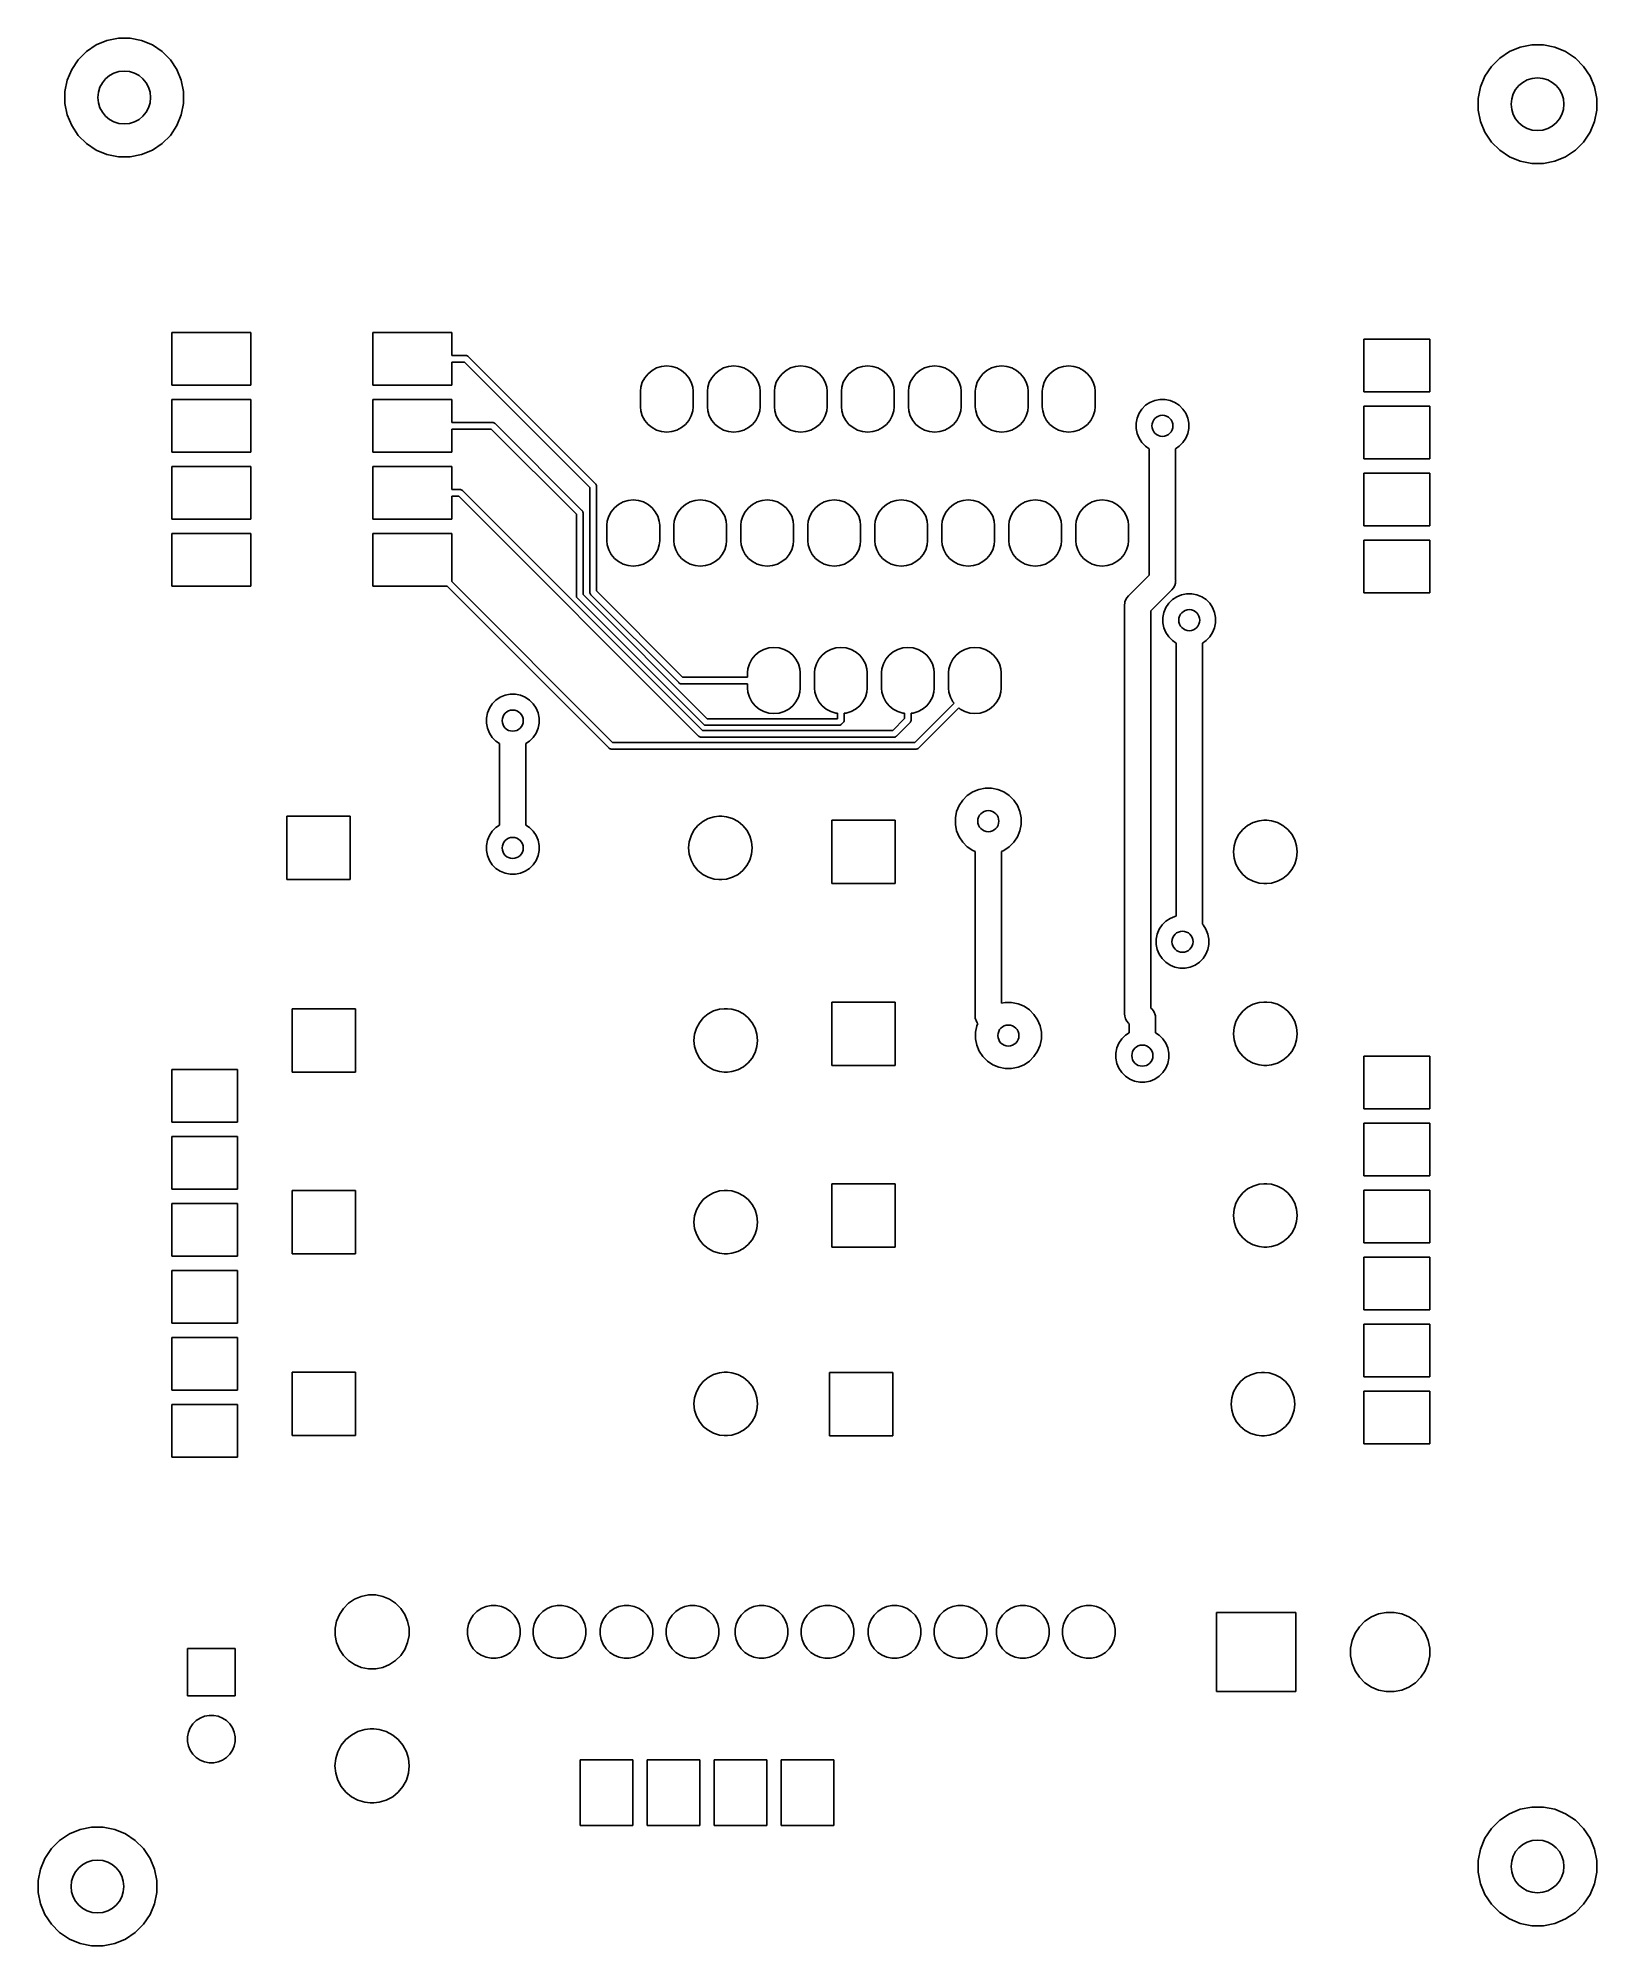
# Model space of a CAD drawing. Extents: x 80 to 139.2, y -92.2 to -19.8.
import ezdxf

# ---------------------------------------------------------------- set-up
doc = ezdxf.new("R2010")
doc.units = 0
doc.header["$MEASUREMENT"] = 0
doc.layers.add('BLACK', color=7, linetype='CONTINUOUS')

msp = doc.modelspace()

# ---------------------------------------------------------------- linework, layer by layer
at = {"layer": 'BLACK', "linetype": 'CONTINUOUS'}
for p, q in [((81.8777, -20.3503), (82.2462, -20.1041)), ((82.2462, -20.1041), (82.6557, -19.9345)), ((82.6557, -19.9345), (83.0904, -19.848)), ((83.0904, -19.848), (83.5336, -19.848)), ((83.5336, -19.848), (83.9683, -19.9345)), ((83.9683, -19.9345), (84.3778, -20.1041)), ((84.3778, -20.1041), (84.7463, -20.3503)), ((135.84, -20.3581), (136.25, -20.1885)), ((136.25, -20.1885), (136.684, -20.102)), ((136.684, -20.102), (137.128, -20.102)), ((137.128, -20.102), (137.562, -20.1885)), ((137.562, -20.1885), (137.972, -20.3581)), ((81.3181, -21.0322), (81.5643, -20.6637)), ((81.5643, -20.6637), (81.8777, -20.3503)), ((84.7463, -20.3503), (85.0597, -20.6637)), ((85.0597, -20.6637), (85.3059, -21.0322)), ((134.912, -21.2862), (135.158, -20.9177)), ((135.158, -20.9177), (135.472, -20.6043)), ((135.472, -20.6043), (135.84, -20.3581)), ((137.972, -20.3581), (138.34, -20.6043)), ((138.34, -20.6043), (138.654, -20.9177)), ((138.654, -20.9177), (138.9, -21.2862)), ((81.062, -21.8764), (81.1485, -21.4417)), ((81.1485, -21.4417), (81.3181, -21.0322)), ((85.3059, -21.0322), (85.4755, -21.4417)), ((85.4755, -21.4417), (85.562, -21.8764)), ((134.742, -21.6957), (134.912, -21.2862)), ((138.9, -21.2862), (139.07, -21.6957)), ((81.062, -22.3196), (81.062, -21.8764)), ((81.1485, -22.7543), (81.062, -22.3196)), ((85.562, -22.3196), (85.4755, -22.7543)), ((85.562, -21.8764), (85.562, -22.3196)), ((134.656, -22.1304), (134.742, -21.6957)), ((134.656, -22.5736), (134.656, -22.1304)), ((139.07, -21.6957), (139.156, -22.1304)), ((139.156, -22.1304), (139.156, -22.5736)), ((81.3181, -23.1638), (81.1485, -22.7543)), ((85.4755, -22.7543), (85.3059, -23.1638)), ((134.742, -23.0083), (134.656, -22.5736)), ((134.912, -23.4178), (134.742, -23.0083)), ((139.07, -23.0083), (138.9, -23.4178)), ((139.156, -22.5736), (139.07, -23.0083)), ((81.5643, -23.5323), (81.3181, -23.1638)), ((81.8777, -23.8457), (81.5643, -23.5323)), ((82.2462, -24.0919), (81.8777, -23.8457)), ((84.7463, -23.8457), (84.3778, -24.0919)), ((85.0597, -23.5323), (84.7463, -23.8457)), ((85.3059, -23.1638), (85.0597, -23.5323)), ((135.158, -23.7863), (134.912, -23.4178)), ((135.472, -24.0997), (135.158, -23.7863)), ((138.654, -23.7863), (138.34, -24.0997)), ((138.9, -23.4178), (138.654, -23.7863)), ((82.6557, -24.2615), (82.2462, -24.0919)), ((83.0904, -24.348), (82.6557, -24.2615)), ((83.5336, -24.348), (83.0904, -24.348)), ((83.9683, -24.2615), (83.5336, -24.348)), ((84.3778, -24.0919), (83.9683, -24.2615)), ((135.84, -24.3459), (135.472, -24.0997)), ((136.25, -24.5155), (135.84, -24.3459)), ((136.684, -24.602), (136.25, -24.5155)), ((137.562, -24.5155), (137.128, -24.602)), ((137.972, -24.3459), (137.562, -24.5155)), ((138.34, -24.0997), (137.972, -24.3459)), ((137.128, -24.602), (136.684, -24.602)), ((85.114, -33.004), (85.114, -31.004)), ((85.114, -31.004), (88.114, -31.004)), ((88.114, -31.004), (88.114, -33.004)), ((92.734, -33.004), (92.734, -31.004)), ((92.734, -31.004), (95.734, -31.004)), ((95.734, -31.004), (95.734, -31.879)), ((130.322, -33.258), (130.322, -31.258)), ((130.322, -31.258), (132.822, -31.258)), ((132.822, -31.258), (132.822, -33.258)), ((95.734, -31.879), (96.2599, -31.879)), ((96.2142, -32.129), (95.734, -32.129)), ((95.734, -32.129), (95.734, -33.004)), ((100.967, -36.8818), (96.2142, -32.129)), ((96.2599, -31.879), (96.266, -31.8784)), ((96.266, -31.8784), (96.2721, -31.879)), ((96.2721, -31.879), (96.2721, -31.879)), ((96.2721, -31.879), (96.2905, -31.8808)), ((96.2905, -31.8808), (96.3141, -31.888)), ((96.3141, -31.888), (96.3358, -31.8996)), ((96.3358, -31.8996), (96.3548, -31.9152)), ((96.3548, -31.9152), (96.3587, -31.92)), ((96.3587, -31.92), (101.176, -36.7373)), ((103.175, -32.5675), (103.328, -32.4425)), ((103.328, -32.4425), (103.501, -32.3497)), ((103.501, -32.3497), (103.69, -32.2925)), ((103.69, -32.2925), (103.886, -32.2732)), ((103.886, -32.2732), (104.082, -32.2925)), ((104.082, -32.2925), (104.271, -32.3497)), ((104.271, -32.3497), (104.444, -32.4425)), ((104.444, -32.4425), (104.597, -32.5675)), ((105.715, -32.5675), (105.868, -32.4425)), ((105.868, -32.4425), (106.041, -32.3497)), ((106.041, -32.3497), (106.23, -32.2925)), ((106.23, -32.2925), (106.426, -32.2732)), ((106.426, -32.2732), (106.622, -32.2925)), ((106.622, -32.2925), (106.811, -32.3497)), ((106.811, -32.3497), (106.984, -32.4425)), ((106.984, -32.4425), (107.137, -32.5675)), ((108.255, -32.5675), (108.408, -32.4425)), ((108.408, -32.4425), (108.581, -32.3497)), ((108.581, -32.3497), (108.77, -32.2925)), ((108.77, -32.2925), (108.966, -32.2732)), ((108.966, -32.2732), (109.162, -32.2925)), ((109.162, -32.2925), (109.351, -32.3497)), ((109.351, -32.3497), (109.524, -32.4425)), ((109.524, -32.4425), (109.677, -32.5675)), ((110.795, -32.5675), (110.948, -32.4425)), ((110.948, -32.4425), (111.121, -32.3497)), ((111.121, -32.3497), (111.31, -32.2925)), ((111.31, -32.2925), (111.506, -32.2732)), ((111.506, -32.2732), (111.702, -32.2925)), ((111.702, -32.2925), (111.891, -32.3497)), ((111.891, -32.3497), (112.064, -32.4425)), ((112.064, -32.4425), (112.217, -32.5675)), ((113.335, -32.5675), (113.488, -32.4425)), ((113.488, -32.4425), (113.661, -32.3497)), ((113.661, -32.3497), (113.85, -32.2925)), ((113.85, -32.2925), (114.046, -32.2732)), ((114.046, -32.2732), (114.242, -32.2925)), ((114.242, -32.2925), (114.431, -32.3497)), ((114.431, -32.3497), (114.604, -32.4425)), ((114.604, -32.4425), (114.757, -32.5675)), ((115.875, -32.5675), (116.028, -32.4425)), ((116.028, -32.4425), (116.201, -32.3497)), ((116.201, -32.3497), (116.39, -32.2925)), ((116.39, -32.2925), (116.586, -32.2732)), ((116.586, -32.2732), (116.782, -32.2925)), ((116.782, -32.2925), (116.971, -32.3497)), ((116.971, -32.3497), (117.144, -32.4425)), ((117.144, -32.4425), (117.297, -32.5675)), ((118.415, -32.5675), (118.568, -32.4425)), ((118.568, -32.4425), (118.741, -32.3497)), ((118.741, -32.3497), (118.93, -32.2925)), ((118.93, -32.2925), (119.126, -32.2732)), ((119.126, -32.2732), (119.322, -32.2925)), ((119.322, -32.2925), (119.511, -32.3497)), ((119.511, -32.3497), (119.684, -32.4425)), ((119.684, -32.4425), (119.837, -32.5675)), ((88.114, -33.004), (85.114, -33.004)), ((95.734, -33.004), (92.734, -33.004)), ((102.886, -33.2289), (102.9, -33.082)), ((102.886, -33.8271), (102.886, -33.2289)), ((102.9, -33.082), (102.958, -32.8935)), ((102.958, -32.8935), (103.051, -32.7197)), ((103.051, -32.7197), (103.175, -32.5675)), ((104.597, -32.5675), (104.721, -32.7197)), ((104.721, -32.7197), (104.814, -32.8935)), ((104.814, -32.8935), (104.872, -33.082)), ((104.872, -33.082), (104.886, -33.2289)), ((104.886, -33.2289), (104.886, -33.8271)), ((105.426, -33.2289), (105.44, -33.082)), ((105.426, -33.8271), (105.426, -33.2289)), ((105.44, -33.082), (105.498, -32.8935)), ((105.498, -32.8935), (105.591, -32.7197)), ((105.591, -32.7197), (105.715, -32.5675)), ((107.137, -32.5675), (107.261, -32.7197)), ((107.261, -32.7197), (107.354, -32.8935)), ((107.354, -32.8935), (107.412, -33.082)), ((107.412, -33.082), (107.426, -33.2289)), ((107.426, -33.2289), (107.426, -33.8271)), ((107.966, -33.2289), (107.98, -33.082)), ((107.966, -33.8271), (107.966, -33.2289)), ((107.98, -33.082), (108.038, -32.8935)), ((108.038, -32.8935), (108.131, -32.7197)), ((108.131, -32.7197), (108.255, -32.5675)), ((109.677, -32.5675), (109.801, -32.7197)), ((109.801, -32.7197), (109.894, -32.8935)), ((109.894, -32.8935), (109.952, -33.082)), ((109.952, -33.082), (109.966, -33.2289)), ((109.966, -33.2289), (109.966, -33.8271)), ((110.506, -33.2289), (110.52, -33.082)), ((110.506, -33.8271), (110.506, -33.2289)), ((110.52, -33.082), (110.578, -32.8935)), ((110.578, -32.8935), (110.671, -32.7197)), ((110.671, -32.7197), (110.795, -32.5675)), ((112.217, -32.5675), (112.341, -32.7197)), ((112.341, -32.7197), (112.434, -32.8935)), ((112.434, -32.8935), (112.492, -33.082)), ((112.492, -33.082), (112.506, -33.2289)), ((112.506, -33.2289), (112.506, -33.8271)), ((113.046, -33.2289), (113.06, -33.082)), ((113.046, -33.8271), (113.046, -33.2289)), ((113.06, -33.082), (113.118, -32.8935)), ((113.118, -32.8935), (113.211, -32.7197)), ((113.211, -32.7197), (113.335, -32.5675)), ((114.757, -32.5675), (114.881, -32.7197)), ((114.881, -32.7197), (114.974, -32.8935)), ((114.974, -32.8935), (115.032, -33.082)), ((115.032, -33.082), (115.046, -33.2289)), ((115.046, -33.2289), (115.046, -33.8271)), ((115.586, -33.2289), (115.6, -33.082)), ((115.586, -33.8271), (115.586, -33.2289)), ((115.6, -33.082), (115.658, -32.8935)), ((115.658, -32.8935), (115.751, -32.7197)), ((115.751, -32.7197), (115.875, -32.5675)), ((117.297, -32.5675), (117.421, -32.7197)), ((117.421, -32.7197), (117.514, -32.8935)), ((117.514, -32.8935), (117.572, -33.082)), ((117.572, -33.082), (117.586, -33.2289)), ((117.586, -33.2289), (117.586, -33.8271)), ((118.126, -33.2289), (118.14, -33.082)), ((118.126, -33.8271), (118.126, -33.2289)), ((118.14, -33.082), (118.198, -32.8935)), ((118.198, -32.8935), (118.291, -32.7197)), ((118.291, -32.7197), (118.415, -32.5675)), ((119.837, -32.5675), (119.961, -32.7197)), ((119.961, -32.7197), (120.054, -32.8935)), ((120.054, -32.8935), (120.112, -33.082)), ((120.112, -33.082), (120.126, -33.2289)), ((120.126, -33.2289), (120.126, -33.8271)), ((132.822, -33.258), (130.322, -33.258)), ((85.114, -35.544), (85.114, -33.544)), ((85.114, -33.544), (88.114, -33.544)), ((88.114, -33.544), (88.114, -35.544)), ((92.734, -35.544), (92.734, -33.544)), ((92.734, -33.544), (95.734, -33.544)), ((95.734, -33.544), (95.734, -34.419)), ((102.9, -33.974), (102.886, -33.8271)), ((102.958, -34.1625), (102.9, -33.974)), ((104.872, -33.974), (104.814, -34.1625)), ((104.886, -33.8271), (104.872, -33.974)), ((105.44, -33.974), (105.426, -33.8271)), ((105.498, -34.1625), (105.44, -33.974)), ((107.412, -33.974), (107.354, -34.1625)), ((107.426, -33.8271), (107.412, -33.974)), ((107.98, -33.974), (107.966, -33.8271)), ((108.038, -34.1625), (107.98, -33.974)), ((109.952, -33.974), (109.894, -34.1625)), ((109.966, -33.8271), (109.952, -33.974)), ((110.52, -33.974), (110.506, -33.8271)), ((110.578, -34.1625), (110.52, -33.974)), ((112.492, -33.974), (112.434, -34.1625)), ((112.506, -33.8271), (112.492, -33.974)), ((113.06, -33.974), (113.046, -33.8271)), ((113.118, -34.1625), (113.06, -33.974)), ((115.032, -33.974), (114.974, -34.1625)), ((115.046, -33.8271), (115.032, -33.974)), ((115.6, -33.974), (115.586, -33.8271)), ((115.658, -34.1625), (115.6, -33.974)), ((117.572, -33.974), (117.514, -34.1625)), ((117.586, -33.8271), (117.572, -33.974)), ((118.14, -33.974), (118.126, -33.8271)), ((118.198, -34.1625), (118.14, -33.974)), ((120.112, -33.974), (120.054, -34.1625)), ((120.126, -33.8271), (120.112, -33.974)), ((121.796, -34.0703), (121.905, -33.9065)), ((121.905, -33.9065), (122.045, -33.7672)), ((122.045, -33.7672), (122.208, -33.6578)), ((122.208, -33.6578), (122.39, -33.5824)), ((122.39, -33.5824), (122.584, -33.544)), ((122.584, -33.544), (122.78, -33.544)), ((122.78, -33.544), (122.974, -33.5824)), ((122.974, -33.5824), (123.156, -33.6578)), ((123.156, -33.6578), (123.319, -33.7672)), ((123.319, -33.7672), (123.459, -33.9065)), ((123.459, -33.9065), (123.568, -34.0703)), ((130.322, -35.798), (130.322, -33.798)), ((130.322, -33.798), (132.822, -33.798)), ((132.822, -33.798), (132.822, -35.798)), ((95.734, -34.419), (97.2759, -34.419)), ((97.2302, -34.669), (95.734, -34.669)), ((95.734, -34.669), (95.734, -35.544)), ((100.459, -37.8978), (97.2302, -34.669)), ((97.2759, -34.419), (97.282, -34.4184)), ((97.282, -34.4184), (97.2881, -34.419)), ((97.2881, -34.419), (97.2881, -34.419)), ((97.2881, -34.419), (97.3065, -34.4208)), ((97.3065, -34.4208), (97.3301, -34.428)), ((97.3301, -34.428), (97.3518, -34.4396)), ((97.3518, -34.4396), (97.3708, -34.4552)), ((97.3708, -34.4552), (97.3747, -34.46)), ((97.3747, -34.46), (100.668, -37.7533)), ((103.051, -34.3363), (102.958, -34.1625)), ((103.175, -34.4885), (103.051, -34.3363)), ((103.328, -34.6135), (103.175, -34.4885)), ((103.501, -34.7063), (103.328, -34.6135)), ((103.69, -34.7635), (103.501, -34.7063)), ((104.271, -34.7063), (104.082, -34.7635)), ((104.444, -34.6135), (104.271, -34.7063)), ((104.597, -34.4885), (104.444, -34.6135)), ((104.721, -34.3363), (104.597, -34.4885)), ((104.814, -34.1625), (104.721, -34.3363)), ((105.591, -34.3363), (105.498, -34.1625)), ((105.715, -34.4885), (105.591, -34.3363)), ((105.868, -34.6135), (105.715, -34.4885)), ((106.041, -34.7063), (105.868, -34.6135)), ((106.23, -34.7635), (106.041, -34.7063)), ((106.811, -34.7063), (106.622, -34.7635)), ((106.984, -34.6135), (106.811, -34.7063)), ((107.137, -34.4885), (106.984, -34.6135)), ((107.261, -34.3363), (107.137, -34.4885)), ((107.354, -34.1625), (107.261, -34.3363)), ((108.131, -34.3363), (108.038, -34.1625)), ((108.255, -34.4885), (108.131, -34.3363)), ((108.408, -34.6135), (108.255, -34.4885)), ((108.581, -34.7063), (108.408, -34.6135)), ((108.77, -34.7635), (108.581, -34.7063)), ((109.351, -34.7063), (109.162, -34.7635)), ((109.524, -34.6135), (109.351, -34.7063)), ((109.677, -34.4885), (109.524, -34.6135)), ((109.801, -34.3363), (109.677, -34.4885)), ((109.894, -34.1625), (109.801, -34.3363)), ((110.671, -34.3363), (110.578, -34.1625)), ((110.795, -34.4885), (110.671, -34.3363)), ((110.948, -34.6135), (110.795, -34.4885)), ((111.121, -34.7063), (110.948, -34.6135)), ((111.31, -34.7635), (111.121, -34.7063)), ((111.891, -34.7063), (111.702, -34.7635)), ((112.064, -34.6135), (111.891, -34.7063)), ((112.217, -34.4885), (112.064, -34.6135)), ((112.341, -34.3363), (112.217, -34.4885)), ((112.434, -34.1625), (112.341, -34.3363)), ((113.211, -34.3363), (113.118, -34.1625)), ((113.335, -34.4885), (113.211, -34.3363)), ((113.488, -34.6135), (113.335, -34.4885)), ((113.661, -34.7063), (113.488, -34.6135)), ((113.85, -34.7635), (113.661, -34.7063)), ((114.431, -34.7063), (114.242, -34.7635)), ((114.604, -34.6135), (114.431, -34.7063)), ((114.757, -34.4885), (114.604, -34.6135)), ((114.881, -34.3363), (114.757, -34.4885)), ((114.974, -34.1625), (114.881, -34.3363)), ((115.751, -34.3363), (115.658, -34.1625)), ((115.875, -34.4885), (115.751, -34.3363)), ((116.028, -34.6135), (115.875, -34.4885)), ((116.201, -34.7063), (116.028, -34.6135)), ((116.39, -34.7635), (116.201, -34.7063)), ((116.971, -34.7063), (116.782, -34.7635)), ((117.144, -34.6135), (116.971, -34.7063)), ((117.297, -34.4885), (117.144, -34.6135)), ((117.421, -34.3363), (117.297, -34.4885)), ((117.514, -34.1625), (117.421, -34.3363)), ((118.291, -34.3363), (118.198, -34.1625)), ((118.415, -34.4885), (118.291, -34.3363)), ((118.568, -34.6135), (118.415, -34.4885)), ((118.741, -34.7063), (118.568, -34.6135)), ((118.93, -34.7635), (118.741, -34.7063)), ((119.511, -34.7063), (119.322, -34.7635)), ((119.684, -34.6135), (119.511, -34.7063)), ((119.837, -34.4885), (119.684, -34.6135)), ((119.961, -34.3363), (119.837, -34.4885)), ((120.054, -34.1625), (119.961, -34.3363)), ((121.682, -34.4455), (121.72, -34.2523)), ((121.682, -34.6425), (121.682, -34.4455)), ((121.72, -34.8357), (121.682, -34.6425)), ((121.72, -34.2523), (121.796, -34.0703)), ((123.568, -34.0703), (123.644, -34.2523)), ((123.644, -34.2523), (123.682, -34.4455)), ((123.682, -34.6425), (123.644, -34.8357)), ((123.682, -34.4455), (123.682, -34.6425)), ((103.886, -34.7828), (103.69, -34.7635)), ((104.082, -34.7635), (103.886, -34.7828)), ((106.426, -34.7828), (106.23, -34.7635)), ((106.622, -34.7635), (106.426, -34.7828)), ((108.966, -34.7828), (108.77, -34.7635)), ((109.162, -34.7635), (108.966, -34.7828)), ((111.506, -34.7828), (111.31, -34.7635)), ((111.702, -34.7635), (111.506, -34.7828)), ((114.046, -34.7828), (113.85, -34.7635)), ((114.242, -34.7635), (114.046, -34.7828)), ((116.586, -34.7828), (116.39, -34.7635)), ((116.782, -34.7635), (116.586, -34.7828)), ((119.126, -34.7828), (118.93, -34.7635)), ((119.322, -34.7635), (119.126, -34.7828)), ((121.796, -35.0177), (121.72, -34.8357)), ((121.905, -35.1815), (121.796, -35.0177)), ((122.045, -35.3208), (121.905, -35.1815)), ((122.182, -35.4126), (122.045, -35.3208)), ((122.182, -40.2029), (122.182, -35.4126)), ((123.319, -35.3208), (123.182, -35.4126)), ((123.182, -35.4126), (123.182, -40.3854)), ((123.459, -35.1815), (123.319, -35.3208)), ((123.568, -35.0177), (123.459, -35.1815)), ((123.644, -34.8357), (123.568, -35.0177)), ((88.114, -35.544), (85.114, -35.544)), ((85.114, -38.084), (85.114, -36.084)), ((85.114, -36.084), (88.114, -36.084)), ((88.114, -36.084), (88.114, -38.084)), ((95.734, -35.544), (92.734, -35.544)), ((92.734, -38.084), (92.734, -36.084)), ((92.734, -36.084), (95.734, -36.084)), ((95.734, -36.084), (95.734, -36.959)), ((132.822, -35.798), (130.322, -35.798)), ((100.967, -40.8509), (100.967, -36.8818)), ((101.176, -36.7373), (101.181, -36.7412)), ((101.181, -36.7412), (101.185, -36.7459)), ((101.185, -36.7459), (101.196, -36.7602)), ((101.196, -36.7602), (101.208, -36.7819)), ((101.208, -36.7819), (101.215, -36.8055)), ((101.215, -36.8055), (101.217, -36.8239)), ((101.217, -36.8239), (101.217, -36.8239)), ((101.217, -36.8239), (101.218, -36.83)), ((101.218, -36.83), (101.217, -36.8361)), ((101.217, -36.8361), (101.217, -40.8052)), ((130.322, -38.338), (130.322, -36.338)), ((130.322, -36.338), (132.822, -36.338)), ((132.822, -36.338), (132.822, -38.338)), ((95.734, -36.959), (96.0401, -36.959)), ((95.9944, -37.209), (95.734, -37.209)), ((95.734, -37.209), (95.734, -38.084)), ((105.09, -46.3051), (95.9944, -37.209)), ((96.0401, -36.959), (96.0462, -36.9584)), ((96.0462, -36.9584), (96.0523, -36.959)), ((96.0523, -36.959), (96.0523, -36.959)), ((96.0523, -36.959), (96.0707, -36.9608)), ((96.0707, -36.9608), (96.0942, -36.968)), ((96.0942, -36.968), (96.116, -36.9796)), ((96.116, -36.9796), (96.135, -36.9952)), ((96.135, -36.9952), (96.1389, -37)), ((96.1389, -37), (105.235, -46.096)), ((101.905, -37.6475), (102.058, -37.5225)), ((102.058, -37.5225), (102.231, -37.4297)), ((102.231, -37.4297), (102.42, -37.3725)), ((102.42, -37.3725), (102.616, -37.3532)), ((102.616, -37.3532), (102.812, -37.3725)), ((102.812, -37.3725), (103.001, -37.4297)), ((103.001, -37.4297), (103.174, -37.5225)), ((103.174, -37.5225), (103.327, -37.6475)), ((104.445, -37.6475), (104.598, -37.5225)), ((104.598, -37.5225), (104.771, -37.4297)), ((104.771, -37.4297), (104.96, -37.3725)), ((104.96, -37.3725), (105.156, -37.3532)), ((105.156, -37.3532), (105.352, -37.3725)), ((105.352, -37.3725), (105.541, -37.4297)), ((105.541, -37.4297), (105.714, -37.5225)), ((105.714, -37.5225), (105.867, -37.6475)), ((106.985, -37.6475), (107.138, -37.5225)), ((107.138, -37.5225), (107.311, -37.4297)), ((107.311, -37.4297), (107.5, -37.3725)), ((107.5, -37.3725), (107.696, -37.3532)), ((107.696, -37.3532), (107.892, -37.3725)), ((107.892, -37.3725), (108.081, -37.4297)), ((108.081, -37.4297), (108.254, -37.5225)), ((108.254, -37.5225), (108.407, -37.6475)), ((109.525, -37.6475), (109.678, -37.5225)), ((109.678, -37.5225), (109.851, -37.4297)), ((109.851, -37.4297), (110.04, -37.3725)), ((110.04, -37.3725), (110.236, -37.3532)), ((110.236, -37.3532), (110.432, -37.3725)), ((110.432, -37.3725), (110.621, -37.4297)), ((110.621, -37.4297), (110.794, -37.5225)), ((110.794, -37.5225), (110.947, -37.6475)), ((112.065, -37.6475), (112.218, -37.5225)), ((112.218, -37.5225), (112.391, -37.4297)), ((112.391, -37.4297), (112.58, -37.3725)), ((112.58, -37.3725), (112.776, -37.3532)), ((112.776, -37.3532), (112.972, -37.3725)), ((112.972, -37.3725), (113.161, -37.4297)), ((113.161, -37.4297), (113.334, -37.5225)), ((113.334, -37.5225), (113.487, -37.6475)), ((114.605, -37.6475), (114.758, -37.5225)), ((114.758, -37.5225), (114.931, -37.4297)), ((114.931, -37.4297), (115.12, -37.3725)), ((115.12, -37.3725), (115.316, -37.3532)), ((115.316, -37.3532), (115.512, -37.3725)), ((115.512, -37.3725), (115.701, -37.4297)), ((115.701, -37.4297), (115.874, -37.5225)), ((115.874, -37.5225), (116.027, -37.6475)), ((117.145, -37.6475), (117.298, -37.5225)), ((117.298, -37.5225), (117.471, -37.4297)), ((117.471, -37.4297), (117.66, -37.3725)), ((117.66, -37.3725), (117.856, -37.3532)), ((117.856, -37.3532), (118.052, -37.3725)), ((118.052, -37.3725), (118.241, -37.4297)), ((118.241, -37.4297), (118.414, -37.5225)), ((118.414, -37.5225), (118.567, -37.6475)), ((119.685, -37.6475), (119.838, -37.5225)), ((119.838, -37.5225), (120.011, -37.4297)), ((120.011, -37.4297), (120.2, -37.3725)), ((120.2, -37.3725), (120.396, -37.3532)), ((120.396, -37.3532), (120.592, -37.3725)), ((120.592, -37.3725), (120.781, -37.4297)), ((120.781, -37.4297), (120.954, -37.5225)), ((120.954, -37.5225), (121.107, -37.6475)), ((88.114, -38.084), (85.114, -38.084)), ((95.734, -38.084), (92.734, -38.084)), ((100.459, -40.9793), (100.459, -37.8978)), ((100.668, -37.7533), (100.673, -37.7572)), ((100.673, -37.7572), (100.677, -37.7619)), ((100.677, -37.7619), (100.677, -37.7619)), ((100.677, -37.7619), (100.688, -37.7762)), ((100.688, -37.7762), (100.7, -37.7979)), ((100.7, -37.7979), (100.707, -37.8215)), ((100.707, -37.8215), (100.709, -37.8399)), ((100.709, -37.8399), (100.709, -37.8399)), ((100.709, -37.8399), (100.71, -37.846)), ((100.71, -37.846), (100.709, -37.8521)), ((100.709, -37.8521), (100.709, -40.9336)), ((101.616, -38.3089), (101.63, -38.162)), ((101.616, -38.9071), (101.616, -38.3089)), ((101.63, -38.162), (101.688, -37.9735)), ((101.688, -37.9735), (101.781, -37.7997)), ((101.781, -37.7997), (101.905, -37.6475)), ((103.327, -37.6475), (103.451, -37.7997)), ((103.451, -37.7997), (103.544, -37.9735)), ((103.544, -37.9735), (103.602, -38.162)), ((103.602, -38.162), (103.616, -38.3089)), ((103.616, -38.3089), (103.616, -38.9071)), ((104.156, -38.3089), (104.17, -38.162)), ((104.156, -38.9071), (104.156, -38.3089)), ((104.17, -38.162), (104.228, -37.9735)), ((104.228, -37.9735), (104.321, -37.7997)), ((104.321, -37.7997), (104.445, -37.6475)), ((105.867, -37.6475), (105.991, -37.7997)), ((105.991, -37.7997), (106.084, -37.9735)), ((106.084, -37.9735), (106.142, -38.162)), ((106.142, -38.162), (106.156, -38.3089)), ((106.156, -38.3089), (106.156, -38.9071)), ((106.696, -38.3089), (106.71, -38.162)), ((106.696, -38.9071), (106.696, -38.3089)), ((106.71, -38.162), (106.768, -37.9735)), ((106.768, -37.9735), (106.861, -37.7997)), ((106.861, -37.7997), (106.985, -37.6475)), ((108.407, -37.6475), (108.531, -37.7997)), ((108.531, -37.7997), (108.624, -37.9735)), ((108.624, -37.9735), (108.682, -38.162)), ((108.682, -38.162), (108.696, -38.3089)), ((108.696, -38.3089), (108.696, -38.9071)), ((109.236, -38.3089), (109.25, -38.162)), ((109.236, -38.9071), (109.236, -38.3089)), ((109.25, -38.162), (109.308, -37.9735)), ((109.308, -37.9735), (109.401, -37.7997)), ((109.401, -37.7997), (109.525, -37.6475)), ((110.947, -37.6475), (111.071, -37.7997)), ((111.071, -37.7997), (111.164, -37.9735)), ((111.164, -37.9735), (111.222, -38.162)), ((111.222, -38.162), (111.236, -38.3089)), ((111.236, -38.3089), (111.236, -38.9071)), ((111.776, -38.3089), (111.79, -38.162)), ((111.776, -38.9071), (111.776, -38.3089)), ((111.79, -38.162), (111.848, -37.9735)), ((111.848, -37.9735), (111.941, -37.7997)), ((111.941, -37.7997), (112.065, -37.6475)), ((113.487, -37.6475), (113.611, -37.7997)), ((113.611, -37.7997), (113.704, -37.9735)), ((113.704, -37.9735), (113.762, -38.162)), ((113.762, -38.162), (113.776, -38.3089)), ((113.776, -38.3089), (113.776, -38.9071)), ((114.316, -38.3089), (114.33, -38.162)), ((114.316, -38.9071), (114.316, -38.3089)), ((114.33, -38.162), (114.388, -37.9735)), ((114.388, -37.9735), (114.481, -37.7997)), ((114.481, -37.7997), (114.605, -37.6475)), ((116.027, -37.6475), (116.151, -37.7997)), ((116.151, -37.7997), (116.244, -37.9735)), ((116.244, -37.9735), (116.302, -38.162)), ((116.302, -38.162), (116.316, -38.3089)), ((116.316, -38.3089), (116.316, -38.9071)), ((116.856, -38.3089), (116.87, -38.162)), ((116.856, -38.9071), (116.856, -38.3089)), ((116.87, -38.162), (116.928, -37.9735)), ((116.928, -37.9735), (117.021, -37.7997)), ((117.021, -37.7997), (117.145, -37.6475)), ((118.567, -37.6475), (118.691, -37.7997)), ((118.691, -37.7997), (118.784, -37.9735)), ((118.784, -37.9735), (118.842, -38.162)), ((118.842, -38.162), (118.856, -38.3089)), ((118.856, -38.3089), (118.856, -38.9071)), ((119.396, -38.3089), (119.41, -38.162)), ((119.396, -38.9071), (119.396, -38.3089)), ((119.41, -38.162), (119.468, -37.9735)), ((119.468, -37.9735), (119.561, -37.7997)), ((119.561, -37.7997), (119.685, -37.6475)), ((121.107, -37.6475), (121.231, -37.7997)), ((121.231, -37.7997), (121.324, -37.9735)), ((121.324, -37.9735), (121.382, -38.162)), ((121.382, -38.162), (121.396, -38.3089)), ((121.396, -38.3089), (121.396, -38.9071)), ((85.114, -40.624), (85.114, -38.624)), ((85.114, -38.624), (88.114, -38.624)), ((88.114, -38.624), (88.114, -40.624)), ((92.734, -40.624), (92.734, -38.624)), ((92.734, -38.624), (95.734, -38.624)), ((95.734, -38.624), (95.734, -40.4472)), ((101.63, -39.054), (101.616, -38.9071)), ((103.616, -38.9071), (103.602, -39.054)), ((104.17, -39.054), (104.156, -38.9071)), ((106.156, -38.9071), (106.142, -39.054)), ((106.71, -39.054), (106.696, -38.9071)), ((108.696, -38.9071), (108.682, -39.054)), ((109.25, -39.054), (109.236, -38.9071)), ((111.236, -38.9071), (111.222, -39.054)), ((111.79, -39.054), (111.776, -38.9071)), ((113.776, -38.9071), (113.762, -39.054)), ((114.33, -39.054), (114.316, -38.9071)), ((116.316, -38.9071), (116.302, -39.054)), ((116.87, -39.054), (116.856, -38.9071)), ((118.856, -38.9071), (118.842, -39.054)), ((119.41, -39.054), (119.396, -38.9071)), ((121.396, -38.9071), (121.382, -39.054)), ((132.822, -38.338), (130.322, -38.338)), ((130.322, -40.878), (130.322, -38.878)), ((130.322, -38.878), (132.822, -38.878)), ((132.822, -38.878), (132.822, -40.878)), ((101.688, -39.2425), (101.63, -39.054)), ((101.781, -39.4163), (101.688, -39.2425)), ((101.905, -39.5685), (101.781, -39.4163)), ((102.058, -39.6935), (101.905, -39.5685)), ((102.231, -39.7863), (102.058, -39.6935)), ((103.174, -39.6935), (103.001, -39.7863)), ((103.327, -39.5685), (103.174, -39.6935)), ((103.451, -39.4163), (103.327, -39.5685)), ((103.544, -39.2425), (103.451, -39.4163)), ((103.602, -39.054), (103.544, -39.2425)), ((104.228, -39.2425), (104.17, -39.054)), ((104.321, -39.4163), (104.228, -39.2425)), ((104.445, -39.5685), (104.321, -39.4163)), ((104.598, -39.6935), (104.445, -39.5685)), ((104.771, -39.7863), (104.598, -39.6935)), ((105.714, -39.6935), (105.541, -39.7863)), ((105.867, -39.5685), (105.714, -39.6935)), ((105.991, -39.4163), (105.867, -39.5685)), ((106.084, -39.2425), (105.991, -39.4163)), ((106.142, -39.054), (106.084, -39.2425)), ((106.768, -39.2425), (106.71, -39.054)), ((106.861, -39.4163), (106.768, -39.2425)), ((106.985, -39.5685), (106.861, -39.4163)), ((107.138, -39.6935), (106.985, -39.5685)), ((107.311, -39.7863), (107.138, -39.6935)), ((108.254, -39.6935), (108.081, -39.7863)), ((108.407, -39.5685), (108.254, -39.6935)), ((108.531, -39.4163), (108.407, -39.5685)), ((108.624, -39.2425), (108.531, -39.4163)), ((108.682, -39.054), (108.624, -39.2425)), ((109.308, -39.2425), (109.25, -39.054)), ((109.401, -39.4163), (109.308, -39.2425)), ((109.525, -39.5685), (109.401, -39.4163)), ((109.678, -39.6935), (109.525, -39.5685)), ((109.851, -39.7863), (109.678, -39.6935)), ((110.794, -39.6935), (110.621, -39.7863)), ((110.947, -39.5685), (110.794, -39.6935)), ((111.071, -39.4163), (110.947, -39.5685)), ((111.164, -39.2425), (111.071, -39.4163)), ((111.222, -39.054), (111.164, -39.2425)), ((111.848, -39.2425), (111.79, -39.054)), ((111.941, -39.4163), (111.848, -39.2425)), ((112.065, -39.5685), (111.941, -39.4163)), ((112.218, -39.6935), (112.065, -39.5685)), ((112.391, -39.7863), (112.218, -39.6935)), ((113.334, -39.6935), (113.161, -39.7863)), ((113.487, -39.5685), (113.334, -39.6935)), ((113.611, -39.4163), (113.487, -39.5685)), ((113.704, -39.2425), (113.611, -39.4163)), ((113.762, -39.054), (113.704, -39.2425)), ((114.388, -39.2425), (114.33, -39.054)), ((114.481, -39.4163), (114.388, -39.2425)), ((114.605, -39.5685), (114.481, -39.4163)), ((114.758, -39.6935), (114.605, -39.5685)), ((114.931, -39.7863), (114.758, -39.6935)), ((115.874, -39.6935), (115.701, -39.7863)), ((116.027, -39.5685), (115.874, -39.6935)), ((116.151, -39.4163), (116.027, -39.5685)), ((116.244, -39.2425), (116.151, -39.4163)), ((116.302, -39.054), (116.244, -39.2425)), ((116.928, -39.2425), (116.87, -39.054)), ((117.021, -39.4163), (116.928, -39.2425)), ((117.145, -39.5685), (117.021, -39.4163)), ((117.298, -39.6935), (117.145, -39.5685)), ((117.471, -39.7863), (117.298, -39.6935)), ((118.414, -39.6935), (118.241, -39.7863)), ((118.567, -39.5685), (118.414, -39.6935)), ((118.691, -39.4163), (118.567, -39.5685)), ((118.784, -39.2425), (118.691, -39.4163)), ((118.842, -39.054), (118.784, -39.2425)), ((119.468, -39.2425), (119.41, -39.054)), ((119.561, -39.4163), (119.468, -39.2425)), ((119.685, -39.5685), (119.561, -39.4163)), ((119.838, -39.6935), (119.685, -39.5685)), ((120.011, -39.7863), (119.838, -39.6935)), ((120.954, -39.6935), (120.781, -39.7863)), ((121.107, -39.5685), (120.954, -39.6935)), ((121.231, -39.4163), (121.107, -39.5685)), ((121.324, -39.2425), (121.231, -39.4163)), ((121.382, -39.054), (121.324, -39.2425)), ((95.734, -40.4472), (101.833, -46.546)), ((102.42, -39.8435), (102.231, -39.7863)), ((102.616, -39.8628), (102.42, -39.8435)), ((102.812, -39.8435), (102.616, -39.8628)), ((103.001, -39.7863), (102.812, -39.8435)), ((104.96, -39.8435), (104.771, -39.7863)), ((105.156, -39.8628), (104.96, -39.8435)), ((105.352, -39.8435), (105.156, -39.8628)), ((105.541, -39.7863), (105.352, -39.8435)), ((107.5, -39.8435), (107.311, -39.7863)), ((107.696, -39.8628), (107.5, -39.8435)), ((107.892, -39.8435), (107.696, -39.8628)), ((108.081, -39.7863), (107.892, -39.8435)), ((110.04, -39.8435), (109.851, -39.7863)), ((110.236, -39.8628), (110.04, -39.8435)), ((110.432, -39.8435), (110.236, -39.8628)), ((110.621, -39.7863), (110.432, -39.8435)), ((112.58, -39.8435), (112.391, -39.7863)), ((112.776, -39.8628), (112.58, -39.8435)), ((112.972, -39.8435), (112.776, -39.8628)), ((113.161, -39.7863), (112.972, -39.8435)), ((115.12, -39.8435), (114.931, -39.7863)), ((115.316, -39.8628), (115.12, -39.8435)), ((115.512, -39.8435), (115.316, -39.8628)), ((115.701, -39.7863), (115.512, -39.8435)), ((117.66, -39.8435), (117.471, -39.7863)), ((117.856, -39.8628), (117.66, -39.8435)), ((118.052, -39.8435), (117.856, -39.8628)), ((118.241, -39.7863), (118.052, -39.8435)), ((120.2, -39.8435), (120.011, -39.7863)), ((120.396, -39.8628), (120.2, -39.8435)), ((120.592, -39.8435), (120.396, -39.8628)), ((120.781, -39.7863), (120.592, -39.8435)), ((121.408, -40.9771), (122.182, -40.2029)), ((123.182, -40.4346), (123.175, -40.508)), ((123.182, -40.3854), (123.184, -40.41)), ((123.184, -40.41), (123.182, -40.4346)), ((88.114, -40.624), (85.114, -40.624)), ((95.5572, -40.624), (92.734, -40.624)), ((101.688, -46.7551), (95.5572, -40.624)), ((100.458, -40.9854), (100.459, -40.9793)), ((100.459, -40.9915), (100.458, -40.9854)), ((100.461, -41.0099), (100.459, -40.9915)), ((100.459, -40.9915), (100.459, -40.9915)), ((100.468, -41.0335), (100.461, -41.0099)), ((100.48, -41.0552), (100.468, -41.0335)), ((100.495, -41.0742), (100.48, -41.0552)), ((100.5, -41.0781), (100.495, -41.0742)), ((105.277, -45.8551), (100.5, -41.0781)), ((100.709, -40.9336), (105.421, -45.646)), ((100.966, -40.857), (100.967, -40.8509)), ((100.967, -40.8631), (100.966, -40.857)), ((100.969, -40.8815), (100.967, -40.8631)), ((100.967, -40.8631), (100.967, -40.8631)), ((100.976, -40.9051), (100.969, -40.8815)), ((100.988, -40.9268), (100.976, -40.9051)), ((101.003, -40.9458), (100.988, -40.9268)), ((101.008, -40.9497), (101.003, -40.9458)), ((104.338, -44.2801), (101.008, -40.9497)), ((101.217, -40.8052), (104.483, -44.071)), ((121.26, -41.2214), (121.28, -41.1557)), ((121.28, -41.1557), (121.326, -41.0689)), ((121.326, -41.0689), (121.389, -40.9927)), ((121.389, -40.9927), (121.408, -40.9771)), ((123.018, -40.7809), (122.244, -41.5551)), ((122.921, -41.2725), (123.061, -41.1332)), ((123.037, -40.7653), (123.018, -40.7809)), ((123.1, -40.6891), (123.037, -40.7653)), ((123.061, -41.1332), (123.224, -41.0238)), ((123.146, -40.6023), (123.1, -40.6891)), ((123.175, -40.508), (123.146, -40.6023)), ((123.224, -41.0238), (123.406, -40.9484)), ((123.406, -40.9484), (123.6, -40.91)), ((123.6, -40.91), (123.796, -40.91)), ((123.796, -40.91), (123.99, -40.9484)), ((123.99, -40.9484), (124.172, -41.0238)), ((124.172, -41.0238), (124.335, -41.1332)), ((124.335, -41.1332), (124.475, -41.2725)), ((132.822, -40.878), (130.322, -40.878)), ((121.242, -41.348), (121.251, -41.25)), ((121.244, -41.3726), (121.242, -41.348)), ((121.244, -56.8052), (121.244, -41.3726)), ((121.251, -41.25), (121.26, -41.2214)), ((122.244, -41.5551), (122.244, -56.6227)), ((122.698, -41.8115), (122.736, -41.6183)), ((122.698, -42.0085), (122.698, -41.8115)), ((122.736, -41.6183), (122.812, -41.4363)), ((122.812, -41.4363), (122.921, -41.2725)), ((124.475, -41.2725), (124.584, -41.4363)), ((124.584, -41.4363), (124.66, -41.6183)), ((124.66, -41.6183), (124.698, -41.8115)), ((124.698, -41.8115), (124.698, -42.0085)), ((122.736, -42.2017), (122.698, -42.0085)), ((122.812, -42.3837), (122.736, -42.2017)), ((122.921, -42.5475), (122.812, -42.3837)), ((123.061, -42.6868), (122.921, -42.5475)), ((124.475, -42.5475), (124.335, -42.6868)), ((124.584, -42.3837), (124.475, -42.5475)), ((124.66, -42.2017), (124.584, -42.3837)), ((124.698, -42.0085), (124.66, -42.2017)), ((107.022, -43.5615), (107.115, -43.3877)), ((107.115, -43.3877), (107.239, -43.2355)), ((107.239, -43.2355), (107.392, -43.1105)), ((107.392, -43.1105), (107.565, -43.0177)), ((107.565, -43.0177), (107.754, -42.9605)), ((107.754, -42.9605), (107.95, -42.9412)), ((107.95, -42.9412), (108.146, -42.9605)), ((108.146, -42.9605), (108.335, -43.0177)), ((108.335, -43.0177), (108.508, -43.1105)), ((108.508, -43.1105), (108.661, -43.2355)), ((108.661, -43.2355), (108.785, -43.3877)), ((108.785, -43.3877), (108.878, -43.5615)), ((109.562, -43.5615), (109.655, -43.3877)), ((109.655, -43.3877), (109.779, -43.2355)), ((109.779, -43.2355), (109.932, -43.1105)), ((109.932, -43.1105), (110.105, -43.0177)), ((110.105, -43.0177), (110.294, -42.9605)), ((110.294, -42.9605), (110.49, -42.9412)), ((110.49, -42.9412), (110.686, -42.9605)), ((110.686, -42.9605), (110.875, -43.0177)), ((110.875, -43.0177), (111.048, -43.1105)), ((111.048, -43.1105), (111.201, -43.2355)), ((111.201, -43.2355), (111.325, -43.3877)), ((111.325, -43.3877), (111.418, -43.5615)), ((112.102, -43.5615), (112.195, -43.3877)), ((112.195, -43.3877), (112.319, -43.2355)), ((112.319, -43.2355), (112.472, -43.1105)), ((112.472, -43.1105), (112.645, -43.0177)), ((112.645, -43.0177), (112.834, -42.9605)), ((112.834, -42.9605), (113.03, -42.9412)), ((113.03, -42.9412), (113.226, -42.9605)), ((113.226, -42.9605), (113.415, -43.0177)), ((113.415, -43.0177), (113.588, -43.1105)), ((113.588, -43.1105), (113.741, -43.2355)), ((113.741, -43.2355), (113.865, -43.3877)), ((113.865, -43.3877), (113.958, -43.5615)), ((114.642, -43.5615), (114.735, -43.3877)), ((114.735, -43.3877), (114.859, -43.2355)), ((114.859, -43.2355), (115.012, -43.1105)), ((115.012, -43.1105), (115.185, -43.0177)), ((115.185, -43.0177), (115.374, -42.9605)), ((115.374, -42.9605), (115.57, -42.9412)), ((115.57, -42.9412), (115.766, -42.9605)), ((115.766, -42.9605), (115.955, -43.0177)), ((115.955, -43.0177), (116.128, -43.1105)), ((116.128, -43.1105), (116.281, -43.2355)), ((116.281, -43.2355), (116.405, -43.3877)), ((116.405, -43.3877), (116.498, -43.5615)), ((123.198, -42.7786), (123.061, -42.6868)), ((123.198, -53.1313), (123.198, -42.7786)), ((124.335, -42.6868), (124.198, -42.7786)), ((124.198, -42.7786), (124.198, -53.4418)), ((104.483, -44.071), (106.95, -44.071)), ((106.95, -43.8969), (106.964, -43.75)), ((106.95, -44.071), (106.95, -43.8969)), ((106.964, -43.75), (107.022, -43.5615)), ((108.878, -43.5615), (108.936, -43.75)), ((108.936, -43.75), (108.95, -43.8969)), ((108.95, -43.8969), (108.95, -44.4951)), ((109.49, -43.8969), (109.504, -43.75)), ((109.49, -44.4951), (109.49, -43.8969)), ((109.504, -43.75), (109.562, -43.5615)), ((111.418, -43.5615), (111.476, -43.75)), ((111.476, -43.75), (111.49, -43.8969)), ((111.49, -43.8969), (111.49, -44.4951)), ((112.03, -43.8969), (112.044, -43.75)), ((112.03, -44.4951), (112.03, -43.8969)), ((112.044, -43.75), (112.102, -43.5615)), ((113.958, -43.5615), (114.016, -43.75)), ((114.016, -43.75), (114.03, -43.8969)), ((114.03, -43.8969), (114.03, -44.4951)), ((114.57, -43.8969), (114.584, -43.75)), ((114.57, -44.4951), (114.57, -43.8969)), ((114.584, -43.75), (114.642, -43.5615)), ((116.498, -43.5615), (116.556, -43.75)), ((116.556, -43.75), (116.57, -43.8969)), ((116.57, -43.8969), (116.57, -44.4951)), ((97.4065, -44.9432), (97.5703, -44.8338)), ((97.5703, -44.8338), (97.7523, -44.7584)), ((97.7523, -44.7584), (97.9455, -44.72)), ((97.9455, -44.72), (98.1425, -44.72)), ((98.1425, -44.72), (98.3357, -44.7584)), ((98.3357, -44.7584), (98.5177, -44.8338)), ((98.5177, -44.8338), (98.6815, -44.9432)), ((104.342, -44.2848), (104.338, -44.2801)), ((104.347, -44.2887), (104.342, -44.2848)), ((104.361, -44.3004), (104.347, -44.2887)), ((104.383, -44.312), (104.361, -44.3004)), ((104.406, -44.3192), (104.383, -44.312)), ((104.425, -44.321), (104.406, -44.3192)), ((104.431, -44.3216), (104.425, -44.321)), ((104.425, -44.321), (104.425, -44.321)), ((104.437, -44.321), (104.431, -44.3216)), ((106.95, -44.321), (104.437, -44.321)), ((106.95, -44.4951), (106.95, -44.321)), ((106.964, -44.642), (106.95, -44.4951)), ((107.022, -44.8305), (106.964, -44.642)), ((107.115, -45.0043), (107.022, -44.8305)), ((108.878, -44.8305), (108.785, -45.0043)), ((108.936, -44.642), (108.878, -44.8305)), ((108.95, -44.4951), (108.936, -44.642)), ((109.504, -44.642), (109.49, -44.4951)), ((109.562, -44.8305), (109.504, -44.642)), ((109.655, -45.0043), (109.562, -44.8305)), ((111.418, -44.8305), (111.325, -45.0043)), ((111.476, -44.642), (111.418, -44.8305)), ((111.49, -44.4951), (111.476, -44.642)), ((112.044, -44.642), (112.03, -44.4951)), ((112.102, -44.8305), (112.044, -44.642)), ((112.195, -45.0043), (112.102, -44.8305)), ((113.958, -44.8305), (113.865, -45.0043)), ((114.016, -44.642), (113.958, -44.8305)), ((114.03, -44.4951), (114.016, -44.642)), ((114.584, -44.642), (114.57, -44.4951)), ((114.642, -44.8305), (114.584, -44.642)), ((114.735, -45.0043), (114.642, -44.8305)), ((116.498, -44.8305), (116.405, -45.0043)), ((116.556, -44.642), (116.498, -44.8305)), ((116.57, -44.4951), (116.556, -44.642)), ((97.044, -45.6215), (97.0824, -45.4283)), ((97.0824, -45.4283), (97.1578, -45.2463)), ((97.1578, -45.2463), (97.2672, -45.0825)), ((97.2672, -45.0825), (97.4065, -44.9432)), ((98.6815, -44.9432), (98.8208, -45.0825)), ((98.8208, -45.0825), (98.9302, -45.2463)), ((98.9302, -45.2463), (99.0056, -45.4283)), ((99.0056, -45.4283), (99.044, -45.6215)), ((107.239, -45.1565), (107.115, -45.0043)), ((107.392, -45.2815), (107.239, -45.1565)), ((107.565, -45.3743), (107.392, -45.2815)), ((107.754, -45.4315), (107.565, -45.3743)), ((107.95, -45.4508), (107.754, -45.4315)), ((108.146, -45.4315), (107.95, -45.4508)), ((108.335, -45.3743), (108.146, -45.4315)), ((108.508, -45.2815), (108.335, -45.3743)), ((108.661, -45.1565), (108.508, -45.2815)), ((108.785, -45.0043), (108.661, -45.1565)), ((109.779, -45.1565), (109.655, -45.0043)), ((109.932, -45.2815), (109.779, -45.1565)), ((110.105, -45.3743), (109.932, -45.2815)), ((110.294, -45.4315), (110.105, -45.3743)), ((110.365, -45.4385), (110.294, -45.4315)), ((110.365, -45.6442), (110.365, -45.4385)), ((110.686, -45.4315), (110.615, -45.4385)), ((110.615, -45.4385), (110.615, -45.6899)), ((110.875, -45.3743), (110.686, -45.4315)), ((111.048, -45.2815), (110.875, -45.3743)), ((111.201, -45.1565), (111.048, -45.2815)), ((111.325, -45.0043), (111.201, -45.1565)), ((112.319, -45.1565), (112.195, -45.0043)), ((112.472, -45.2815), (112.319, -45.1565)), ((112.645, -45.3743), (112.472, -45.2815)), ((112.834, -45.4315), (112.645, -45.3743)), ((112.905, -45.4385), (112.834, -45.4315)), ((112.905, -45.6442), (112.905, -45.4385)), ((113.226, -45.4315), (113.155, -45.4385)), ((113.155, -45.4385), (113.155, -45.6899)), ((113.415, -45.3743), (113.226, -45.4315)), ((113.293, -46.546), (114.78, -45.0594)), ((113.588, -45.2815), (113.415, -45.3743)), ((114.957, -45.2362), (113.438, -46.7551)), ((113.741, -45.1565), (113.588, -45.2815)), ((113.865, -45.0043), (113.741, -45.1565)), ((114.78, -45.0594), (114.735, -45.0043)), ((115.012, -45.2815), (114.957, -45.2362)), ((115.185, -45.3743), (115.012, -45.2815)), ((115.374, -45.4315), (115.185, -45.3743)), ((115.57, -45.4508), (115.374, -45.4315)), ((115.766, -45.4315), (115.57, -45.4508)), ((115.955, -45.3743), (115.766, -45.4315)), ((116.128, -45.2815), (115.955, -45.3743)), ((116.281, -45.1565), (116.128, -45.2815)), ((116.405, -45.0043), (116.281, -45.1565)), ((97.044, -45.8185), (97.044, -45.6215)), ((97.0824, -46.0117), (97.044, -45.8185)), ((97.1578, -46.1937), (97.0824, -46.0117)), ((97.2672, -46.3575), (97.1578, -46.1937)), ((98.9302, -46.1937), (98.8208, -46.3575)), ((99.0056, -46.0117), (98.9302, -46.1937)), ((99.044, -45.8185), (99.0056, -46.0117)), ((99.044, -45.6215), (99.044, -45.8185)), ((105.235, -46.096), (112.453, -46.096)), ((105.281, -45.8598), (105.277, -45.8551)), ((105.286, -45.8637), (105.281, -45.8598)), ((105.297, -45.8734), (105.286, -45.8637)), ((105.286, -45.8637), (105.286, -45.8637)), ((105.3, -45.8754), (105.297, -45.8734)), ((105.322, -45.8871), (105.3, -45.8754)), ((105.345, -45.8942), (105.322, -45.8871)), ((105.363, -45.896), (105.345, -45.8942)), ((105.37, -45.8966), (105.363, -45.896)), ((105.363, -45.896), (105.363, -45.896)), ((105.376, -45.896), (105.37, -45.8966)), ((110.409, -45.896), (105.376, -45.896)), ((105.421, -45.646), (110.363, -45.646)), ((110.363, -45.646), (110.365, -45.6442)), ((110.415, -45.8966), (110.409, -45.896)), ((110.421, -45.896), (110.415, -45.8966)), ((110.439, -45.8942), (110.421, -45.896)), ((110.421, -45.896), (110.421, -45.896)), ((110.463, -45.8871), (110.439, -45.8942)), ((110.485, -45.8754), (110.463, -45.8871)), ((110.504, -45.8598), (110.485, -45.8754)), ((110.508, -45.8551), (110.504, -45.8598)), ((110.574, -45.7887), (110.508, -45.8551)), ((110.579, -45.7848), (110.574, -45.7887)), ((110.583, -45.7801), (110.579, -45.7848)), ((110.594, -45.7658), (110.583, -45.7801)), ((110.606, -45.7441), (110.594, -45.7658)), ((110.613, -45.7205), (110.606, -45.7441)), ((110.615, -45.7021), (110.613, -45.7205)), ((110.615, -45.6899), (110.616, -45.696)), ((110.616, -45.696), (110.615, -45.7021)), ((110.615, -45.7021), (110.615, -45.7021)), ((112.453, -46.096), (112.905, -45.6442)), ((113.114, -45.7887), (112.598, -46.3051)), ((113.119, -45.7848), (113.114, -45.7887)), ((113.123, -45.7801), (113.119, -45.7848)), ((113.134, -45.7658), (113.123, -45.7801)), ((113.123, -45.7801), (113.123, -45.7801)), ((113.146, -45.7441), (113.134, -45.7658)), ((113.153, -45.7205), (113.146, -45.7441)), ((113.155, -45.7021), (113.153, -45.7205)), ((113.155, -45.6899), (113.156, -45.696)), ((113.156, -45.696), (113.155, -45.7021)), ((113.155, -45.7021), (113.155, -45.7021)), ((97.4065, -46.4968), (97.2672, -46.3575)), ((97.544, -46.5886), (97.4065, -46.4968)), ((97.544, -49.6774), (97.544, -46.5886)), ((98.6815, -46.4968), (98.544, -46.5886)), ((98.544, -46.5886), (98.544, -49.6774)), ((98.8208, -46.3575), (98.6815, -46.4968)), ((101.692, -46.7598), (101.688, -46.7551)), ((101.697, -46.7638), (101.692, -46.7598)), ((101.711, -46.7755), (101.697, -46.7638)), ((101.733, -46.7871), (101.711, -46.7755)), ((101.757, -46.7942), (101.733, -46.7871)), ((101.775, -46.796), (101.757, -46.7942)), ((101.781, -46.7966), (101.775, -46.796)), ((101.775, -46.796), (101.775, -46.796)), ((101.787, -46.796), (101.781, -46.7966)), ((113.339, -46.796), (101.787, -46.796)), ((101.833, -46.546), (113.293, -46.546)), ((105.094, -46.3098), (105.09, -46.3051)), ((105.099, -46.3137), (105.094, -46.3098)), ((105.113, -46.3255), (105.099, -46.3137)), ((105.099, -46.3137), (105.099, -46.3137)), ((105.135, -46.3371), (105.113, -46.3255)), ((105.159, -46.3442), (105.135, -46.3371)), ((105.183, -46.3466), (105.159, -46.3442)), ((105.189, -46.346), (105.183, -46.3466)), ((112.499, -46.346), (105.189, -46.346)), ((112.505, -46.3466), (112.499, -46.346)), ((112.511, -46.346), (112.505, -46.3466)), ((112.529, -46.3442), (112.511, -46.346)), ((112.511, -46.346), (112.511, -46.346)), ((112.553, -46.3371), (112.529, -46.3442)), ((112.575, -46.3255), (112.553, -46.3371)), ((112.553, -46.3371), (112.553, -46.3371)), ((112.589, -46.3137), (112.575, -46.3255)), ((112.594, -46.3098), (112.589, -46.3137)), ((112.589, -46.3137), (112.589, -46.3137)), ((112.598, -46.3051), (112.594, -46.3098)), ((113.345, -46.7966), (113.339, -46.796)), ((113.351, -46.796), (113.345, -46.7966)), ((113.369, -46.7942), (113.351, -46.796)), ((113.351, -46.796), (113.351, -46.796)), ((113.393, -46.7871), (113.369, -46.7942)), ((113.415, -46.7755), (113.393, -46.7871)), ((113.434, -46.7598), (113.415, -46.7755)), ((113.438, -46.7551), (113.434, -46.7598)), ((115.281, -48.5591), (115.486, -48.4223)), ((115.486, -48.4223), (115.713, -48.328)), ((115.713, -48.328), (115.955, -48.28)), ((115.955, -48.28), (116.201, -48.28)), ((116.201, -48.28), (116.443, -48.328)), ((116.443, -48.328), (116.67, -48.4223)), ((116.67, -48.4223), (116.875, -48.5591)), ((114.828, -49.4069), (114.876, -49.1654)), ((114.876, -49.1654), (114.97, -48.9379)), ((114.97, -48.9379), (115.107, -48.7332)), ((115.107, -48.7332), (115.281, -48.5591)), ((116.875, -48.5591), (117.049, -48.7332)), ((117.049, -48.7332), (117.186, -48.9379)), ((117.186, -48.9379), (117.28, -49.1654)), ((117.28, -49.1654), (117.328, -49.4069)), ((89.478, -51.746), (89.478, -49.346)), ((89.478, -49.346), (91.878, -49.346)), ((91.878, -49.346), (91.878, -51.746)), ((97.2672, -49.9085), (97.4065, -49.7692)), ((97.4065, -49.7692), (97.544, -49.6774)), ((98.544, -49.6774), (98.6815, -49.7692)), ((98.6815, -49.7692), (98.8208, -49.9085)), ((104.804, -50.0846), (104.915, -49.8761)), ((104.915, -49.8761), (105.065, -49.6934)), ((105.065, -49.6934), (105.248, -49.5434)), ((105.248, -49.5434), (105.457, -49.432)), ((105.457, -49.432), (105.683, -49.3634)), ((105.683, -49.3634), (105.859, -49.346)), ((105.859, -49.346), (105.977, -49.346)), ((105.977, -49.346), (106.153, -49.3634)), ((106.153, -49.3634), (106.379, -49.432)), ((106.379, -49.432), (106.588, -49.5434)), ((106.588, -49.5434), (106.771, -49.6934)), ((106.771, -49.6934), (106.921, -49.8761)), ((106.921, -49.8761), (107.032, -50.0846)), ((110.143, -51.897), (110.143, -49.497)), ((110.143, -49.497), (112.543, -49.497)), ((112.543, -49.497), (112.543, -51.897)), ((114.828, -49.6531), (114.828, -49.4069)), ((114.876, -49.8946), (114.828, -49.6531)), ((114.97, -50.1221), (114.876, -49.8946)), ((117.28, -49.8946), (117.186, -50.1221)), ((117.328, -49.6531), (117.28, -49.8946)), ((117.328, -49.4069), (117.328, -49.6531)), ((125.58, -50.0271), (125.73, -49.8444)), ((125.73, -49.8444), (125.913, -49.6944)), ((125.913, -49.6944), (126.122, -49.583)), ((126.122, -49.583), (126.348, -49.5144)), ((126.348, -49.5144), (126.524, -49.497)), ((126.524, -49.497), (126.642, -49.497)), ((126.642, -49.497), (126.818, -49.5144)), ((126.818, -49.5144), (127.044, -49.583)), ((127.044, -49.583), (127.253, -49.6944)), ((127.253, -49.6944), (127.436, -49.8444)), ((127.436, -49.8444), (127.586, -50.0271)), ((97.044, -50.4475), (97.0824, -50.2543)), ((97.044, -50.6445), (97.044, -50.4475)), ((97.0824, -50.2543), (97.1578, -50.0723)), ((97.1578, -50.0723), (97.2672, -49.9085)), ((98.8208, -49.9085), (98.9302, -50.0723)), ((98.9302, -50.0723), (99.0056, -50.2543)), ((99.0056, -50.2543), (99.044, -50.4475)), ((99.044, -50.4475), (99.044, -50.6445)), ((104.712, -50.546), (104.735, -50.3108)), ((104.735, -50.7812), (104.712, -50.546)), ((104.735, -50.3108), (104.804, -50.0846)), ((107.032, -50.0846), (107.101, -50.3108)), ((107.101, -50.3108), (107.124, -50.546)), ((107.124, -50.546), (107.101, -50.7812)), ((115.107, -50.3268), (114.97, -50.1221)), ((115.281, -50.5009), (115.107, -50.3268)), ((115.486, -50.6377), (115.281, -50.5009)), ((116.875, -50.5009), (116.67, -50.6377)), ((117.049, -50.3268), (116.875, -50.5009)), ((117.186, -50.1221), (117.049, -50.3268)), ((125.377, -50.697), (125.4, -50.4618)), ((125.4, -50.4618), (125.469, -50.2356)), ((125.469, -50.2356), (125.58, -50.0271)), ((127.586, -50.0271), (127.697, -50.2356)), ((127.697, -50.2356), (127.766, -50.4618)), ((127.766, -50.4618), (127.789, -50.697)), ((97.0824, -50.8377), (97.044, -50.6445)), ((97.1578, -51.0197), (97.0824, -50.8377)), ((97.2672, -51.1835), (97.1578, -51.0197)), ((97.4065, -51.3228), (97.2672, -51.1835)), ((97.5703, -51.4322), (97.4065, -51.3228)), ((98.6815, -51.3228), (98.5177, -51.4322)), ((98.8208, -51.1835), (98.6815, -51.3228)), ((98.9302, -51.0197), (98.8208, -51.1835)), ((99.0056, -50.8377), (98.9302, -51.0197)), ((99.044, -50.6445), (99.0056, -50.8377)), ((104.804, -51.0074), (104.735, -50.7812)), ((104.915, -51.2159), (104.804, -51.0074)), ((105.065, -51.3986), (104.915, -51.2159)), ((106.921, -51.2159), (106.771, -51.3986)), ((107.032, -51.0074), (106.921, -51.2159)), ((107.101, -50.7812), (107.032, -51.0074)), ((115.578, -50.6759), (115.486, -50.6377)), ((115.578, -56.8714), (115.578, -50.6759)), ((116.67, -50.6377), (116.578, -50.6759)), ((116.578, -50.6759), (116.578, -56.4356)), ((125.4, -50.9322), (125.377, -50.697)), ((125.469, -51.1584), (125.4, -50.9322)), ((125.58, -51.3669), (125.469, -51.1584)), ((127.697, -51.1584), (127.586, -51.3669)), ((127.766, -50.9322), (127.697, -51.1584)), ((127.789, -50.697), (127.766, -50.9322)), ((91.878, -51.746), (89.478, -51.746)), ((97.7523, -51.5076), (97.5703, -51.4322)), ((97.9455, -51.546), (97.7523, -51.5076)), ((98.1425, -51.546), (97.9455, -51.546)), ((98.3357, -51.5076), (98.1425, -51.546)), ((98.5177, -51.4322), (98.3357, -51.5076)), ((105.248, -51.5486), (105.065, -51.3986)), ((105.457, -51.66), (105.248, -51.5486)), ((105.683, -51.7286), (105.457, -51.66)), ((105.859, -51.746), (105.683, -51.7286)), ((105.977, -51.746), (105.859, -51.746)), ((106.153, -51.7286), (105.977, -51.746)), ((106.379, -51.66), (106.153, -51.7286)), ((106.588, -51.5486), (106.379, -51.66)), ((106.771, -51.3986), (106.588, -51.5486)), ((112.543, -51.897), (110.143, -51.897)), ((125.73, -51.5496), (125.58, -51.3669)), ((125.913, -51.6996), (125.73, -51.5496)), ((126.122, -51.811), (125.913, -51.6996)), ((126.348, -51.8796), (126.122, -51.811)), ((126.524, -51.897), (126.348, -51.8796)), ((126.642, -51.897), (126.524, -51.897)), ((126.818, -51.8796), (126.642, -51.897)), ((127.044, -51.811), (126.818, -51.8796)), ((127.253, -51.6996), (127.044, -51.811)), ((127.436, -51.5496), (127.253, -51.6996)), ((127.586, -51.3669), (127.436, -51.5496)), ((122.558, -53.6283), (122.667, -53.4645)), ((122.667, -53.4645), (122.807, -53.3252)), ((122.807, -53.3252), (122.97, -53.2158)), ((122.97, -53.2158), (123.152, -53.1404)), ((123.152, -53.1404), (123.198, -53.1313)), ((124.198, -53.4418), (124.221, -53.4645)), ((124.221, -53.4645), (124.33, -53.6283)), ((122.444, -54.0035), (122.482, -53.8103)), ((122.444, -54.2005), (122.444, -54.0035)), ((122.482, -54.3937), (122.444, -54.2005)), ((122.482, -53.8103), (122.558, -53.6283)), ((124.33, -53.6283), (124.406, -53.8103)), ((124.406, -53.8103), (124.444, -54.0035)), ((124.444, -54.2005), (124.406, -54.3937)), ((124.444, -54.0035), (124.444, -54.2005)), ((122.558, -54.5757), (122.482, -54.3937)), ((122.667, -54.7395), (122.558, -54.5757)), ((122.807, -54.8788), (122.667, -54.7395)), ((122.97, -54.9882), (122.807, -54.8788)), ((124.081, -54.8788), (123.918, -54.9882)), ((124.221, -54.7395), (124.081, -54.8788)), ((124.33, -54.5757), (124.221, -54.7395)), ((124.406, -54.3937), (124.33, -54.5757)), ((123.152, -55.0636), (122.97, -54.9882)), ((123.346, -55.102), (123.152, -55.0636)), ((123.542, -55.102), (123.346, -55.102)), ((123.736, -55.0636), (123.542, -55.102)), ((123.918, -54.9882), (123.736, -55.0636)), ((110.143, -58.787), (110.143, -56.387)), ((110.143, -56.387), (112.543, -56.387)), ((112.543, -56.387), (112.543, -58.787)), ((116.578, -56.4356), (116.717, -56.408)), ((116.717, -56.408), (116.963, -56.408)), ((116.963, -56.408), (117.205, -56.456)), ((126.122, -56.473), (126.348, -56.4044)), ((126.348, -56.4044), (126.524, -56.387)), ((126.524, -56.387), (126.642, -56.387)), ((126.642, -56.387), (126.818, -56.4044)), ((126.818, -56.4044), (127.044, -56.473)), ((89.683, -59.041), (89.683, -56.641)), ((89.683, -56.641), (92.083, -56.641)), ((92.083, -56.641), (92.083, -59.041)), ((105.12, -57.1711), (105.27, -56.9884)), ((105.27, -56.9884), (105.453, -56.8384)), ((105.453, -56.8384), (105.662, -56.727)), ((105.662, -56.727), (105.888, -56.6584)), ((105.888, -56.6584), (106.064, -56.641)), ((106.064, -56.641), (106.182, -56.641)), ((106.182, -56.641), (106.358, -56.6584)), ((106.358, -56.6584), (106.584, -56.727)), ((106.584, -56.727), (106.793, -56.8384)), ((106.793, -56.8384), (106.976, -56.9884)), ((106.976, -56.9884), (107.126, -57.1711)), ((115.576, -56.896), (115.578, -56.8714)), ((115.585, -56.994), (115.576, -56.896)), ((115.607, -57.0659), (115.585, -56.994)), ((115.614, -57.0883), (115.607, -57.0659)), ((115.66, -57.1751), (115.614, -57.0883)), ((117.205, -56.456), (117.432, -56.5503)), ((117.432, -56.5503), (117.637, -56.6871)), ((117.637, -56.6871), (117.811, -56.8612)), ((117.811, -56.8612), (117.948, -57.0659)), ((117.948, -57.0659), (118.042, -57.2934)), ((121.242, -56.8298), (121.244, -56.8052)), ((121.251, -56.9278), (121.242, -56.8298)), ((121.28, -57.0221), (121.251, -56.9278)), ((121.326, -57.1089), (121.28, -57.0221)), ((121.389, -57.185), (121.326, -57.1089)), ((122.244, -56.6227), (122.256, -56.6349)), ((122.256, -56.6349), (122.275, -56.6505)), ((122.275, -56.6505), (122.338, -56.7267)), ((122.338, -56.7267), (122.384, -56.8135)), ((122.384, -56.8135), (122.392, -56.8384)), ((122.392, -56.8384), (122.413, -56.9078)), ((122.413, -56.9078), (122.422, -57.0058)), ((122.422, -57.0058), (122.42, -57.0303)), ((122.42, -57.0303), (122.42, -57.5514)), ((125.4, -57.3518), (125.469, -57.1256)), ((125.469, -57.1256), (125.58, -56.9171)), ((125.58, -56.9171), (125.73, -56.7344)), ((125.73, -56.7344), (125.913, -56.5844)), ((125.913, -56.5844), (126.122, -56.473)), ((127.044, -56.473), (127.253, -56.5844)), ((127.253, -56.5844), (127.436, -56.7344)), ((127.436, -56.7344), (127.586, -56.9171)), ((127.586, -56.9171), (127.697, -57.1256)), ((127.697, -57.1256), (127.766, -57.3518)), ((104.917, -57.841), (104.94, -57.6058)), ((104.94, -58.0762), (104.917, -57.841)), ((104.94, -57.6058), (105.009, -57.3796)), ((105.009, -57.3796), (105.12, -57.1711)), ((107.126, -57.1711), (107.237, -57.3796)), ((107.237, -57.3796), (107.306, -57.6058)), ((107.306, -57.6058), (107.329, -57.841)), ((107.329, -57.841), (107.306, -58.0762)), ((115.59, -57.5349), (115.638, -57.2934)), ((115.59, -57.7811), (115.59, -57.5349)), ((115.638, -58.0226), (115.59, -57.7811)), ((115.638, -57.2934), (115.678, -57.1968)), ((115.678, -57.1968), (115.66, -57.1751)), ((118.042, -57.2934), (118.09, -57.5349)), ((118.09, -57.7811), (118.042, -58.0226)), ((118.09, -57.5349), (118.09, -57.7811)), ((121.034, -57.9463), (121.143, -57.7825)), ((121.143, -57.7825), (121.283, -57.6432)), ((121.283, -57.6432), (121.42, -57.5514)), ((121.408, -57.2007), (121.389, -57.185)), ((121.42, -57.2129), (121.408, -57.2007)), ((121.42, -57.5514), (121.42, -57.2129)), ((122.42, -57.5514), (122.557, -57.6432)), ((122.557, -57.6432), (122.697, -57.7825)), ((122.697, -57.7825), (122.806, -57.9463)), ((125.377, -57.587), (125.4, -57.3518)), ((125.4, -57.8222), (125.377, -57.587)), ((125.469, -58.0484), (125.4, -57.8222)), ((127.766, -57.8222), (127.697, -58.0484)), ((127.766, -57.3518), (127.789, -57.587)), ((127.789, -57.587), (127.766, -57.8222)), ((105.009, -58.3024), (104.94, -58.0762)), ((105.12, -58.5109), (105.009, -58.3024)), ((105.27, -58.6936), (105.12, -58.5109)), ((107.126, -58.5109), (106.976, -58.6936)), ((107.237, -58.3024), (107.126, -58.5109)), ((107.306, -58.0762), (107.237, -58.3024)), ((115.732, -58.2501), (115.638, -58.0226)), ((115.869, -58.4548), (115.732, -58.2501)), ((116.043, -58.6289), (115.869, -58.4548)), ((117.811, -58.4548), (117.637, -58.6289)), ((117.948, -58.2501), (117.811, -58.4548)), ((118.042, -58.0226), (117.948, -58.2501)), ((120.92, -58.3215), (120.958, -58.1283)), ((120.92, -58.5185), (120.92, -58.3215)), ((120.958, -58.7117), (120.92, -58.5185)), ((120.958, -58.1283), (121.034, -57.9463)), ((122.806, -57.9463), (122.882, -58.1283)), ((122.882, -58.1283), (122.92, -58.3215)), ((122.92, -58.5185), (122.882, -58.7117)), ((122.92, -58.3215), (122.92, -58.5185)), ((125.58, -58.2569), (125.469, -58.0484)), ((125.73, -58.4396), (125.58, -58.2569)), ((125.913, -58.5896), (125.73, -58.4396)), ((127.436, -58.4396), (127.253, -58.5896)), ((127.586, -58.2569), (127.436, -58.4396)), ((127.697, -58.0484), (127.586, -58.2569)), ((130.322, -60.436), (130.322, -58.436)), ((130.322, -58.436), (132.822, -58.436)), ((132.822, -58.436), (132.822, -60.436)), ((85.11, -60.944), (85.11, -58.944)), ((85.11, -58.944), (87.61, -58.944)), ((87.61, -58.944), (87.61, -60.944)), ((92.083, -59.041), (89.683, -59.041)), ((105.453, -58.8436), (105.27, -58.6936)), ((105.662, -58.955), (105.453, -58.8436)), ((105.888, -59.0236), (105.662, -58.955)), ((106.064, -59.041), (105.888, -59.0236)), ((106.182, -59.041), (106.064, -59.041)), ((106.358, -59.0236), (106.182, -59.041)), ((106.584, -58.955), (106.358, -59.0236)), ((106.793, -58.8436), (106.584, -58.955)), ((106.976, -58.6936), (106.793, -58.8436)), ((112.543, -58.787), (110.143, -58.787)), ((116.248, -58.7657), (116.043, -58.6289)), ((116.475, -58.86), (116.248, -58.7657)), ((116.717, -58.908), (116.475, -58.86)), ((116.963, -58.908), (116.717, -58.908)), ((117.205, -58.86), (116.963, -58.908)), ((117.432, -58.7657), (117.205, -58.86)), ((117.637, -58.6289), (117.432, -58.7657)), ((121.034, -58.8937), (120.958, -58.7117)), ((121.143, -59.0575), (121.034, -58.8937)), ((121.283, -59.1968), (121.143, -59.0575)), ((121.446, -59.3062), (121.283, -59.1968)), ((122.557, -59.1968), (122.394, -59.3062)), ((122.697, -59.0575), (122.557, -59.1968)), ((122.806, -58.8937), (122.697, -59.0575)), ((122.882, -58.7117), (122.806, -58.8937)), ((126.122, -58.701), (125.913, -58.5896)), ((126.348, -58.7696), (126.122, -58.701)), ((126.524, -58.787), (126.348, -58.7696)), ((126.642, -58.787), (126.524, -58.787)), ((126.818, -58.7696), (126.642, -58.787)), ((127.044, -58.701), (126.818, -58.7696)), ((127.253, -58.5896), (127.044, -58.701)), ((121.628, -59.3816), (121.446, -59.3062)), ((121.822, -59.42), (121.628, -59.3816)), ((122.018, -59.42), (121.822, -59.42)), ((122.212, -59.3816), (122.018, -59.42)), ((122.394, -59.3062), (122.212, -59.3816)), ((132.822, -60.436), (130.322, -60.436)), ((87.61, -60.944), (85.11, -60.944)), ((130.322, -62.976), (130.322, -60.976)), ((130.322, -60.976), (132.822, -60.976)), ((132.822, -60.976), (132.822, -62.976)), ((85.11, -63.484), (85.11, -61.484)), ((85.11, -61.484), (87.61, -61.484)), ((87.61, -61.484), (87.61, -63.484)), ((87.61, -63.484), (85.11, -63.484)), ((89.683, -65.931), (89.683, -63.531)), ((89.683, -63.531), (92.083, -63.531)), ((92.083, -63.531), (92.083, -65.931)), ((105.453, -63.7284), (105.662, -63.617)), ((105.662, -63.617), (105.888, -63.5484)), ((105.888, -63.5484), (106.064, -63.531)), ((106.064, -63.531), (106.182, -63.531)), ((106.182, -63.531), (106.358, -63.5484)), ((106.358, -63.5484), (106.584, -63.617)), ((106.584, -63.617), (106.793, -63.7284)), ((110.143, -65.677), (110.143, -63.277)), ((110.143, -63.277), (112.543, -63.277)), ((112.543, -63.277), (112.543, -65.677)), ((125.58, -63.8071), (125.73, -63.6244)), ((125.73, -63.6244), (125.913, -63.4744)), ((125.913, -63.4744), (126.122, -63.363)), ((126.122, -63.363), (126.348, -63.2944)), ((126.348, -63.2944), (126.524, -63.277)), ((126.524, -63.277), (126.642, -63.277)), ((126.642, -63.277), (126.818, -63.2944)), ((126.818, -63.2944), (127.044, -63.363)), ((127.044, -63.363), (127.253, -63.4744)), ((127.253, -63.4744), (127.436, -63.6244)), ((127.436, -63.6244), (127.586, -63.8071)), ((132.822, -62.976), (130.322, -62.976)), ((130.322, -65.516), (130.322, -63.516)), ((130.322, -63.516), (132.822, -63.516)), ((132.822, -63.516), (132.822, -65.516)), ((85.11, -66.024), (85.11, -64.024)), ((85.11, -64.024), (87.61, -64.024)), ((87.61, -64.024), (87.61, -66.024)), ((104.94, -64.4958), (105.009, -64.2696)), ((105.009, -64.2696), (105.12, -64.0611)), ((105.12, -64.0611), (105.27, -63.8784)), ((105.27, -63.8784), (105.453, -63.7284)), ((106.793, -63.7284), (106.976, -63.8784)), ((106.976, -63.8784), (107.126, -64.0611)), ((107.126, -64.0611), (107.237, -64.2696)), ((107.237, -64.2696), (107.306, -64.4958)), ((125.377, -64.477), (125.4, -64.2418)), ((125.4, -64.2418), (125.469, -64.0156)), ((125.469, -64.0156), (125.58, -63.8071)), ((127.586, -63.8071), (127.697, -64.0156)), ((127.697, -64.0156), (127.766, -64.2418)), ((127.766, -64.2418), (127.789, -64.477)), ((104.917, -64.731), (104.94, -64.4958)), ((104.94, -64.9662), (104.917, -64.731)), ((105.009, -65.1924), (104.94, -64.9662)), ((107.306, -64.9662), (107.237, -65.1924)), ((107.306, -64.4958), (107.329, -64.731)), ((107.329, -64.731), (107.306, -64.9662)), ((125.4, -64.7122), (125.377, -64.477)), ((125.469, -64.9384), (125.4, -64.7122)), ((125.58, -65.1469), (125.469, -64.9384)), ((127.697, -64.9384), (127.586, -65.1469)), ((127.766, -64.7122), (127.697, -64.9384)), ((127.789, -64.477), (127.766, -64.7122)), ((105.12, -65.4009), (105.009, -65.1924)), ((105.27, -65.5836), (105.12, -65.4009)), ((105.453, -65.7336), (105.27, -65.5836)), ((105.662, -65.845), (105.453, -65.7336)), ((106.793, -65.7336), (106.584, -65.845)), ((106.976, -65.5836), (106.793, -65.7336)), ((107.126, -65.4009), (106.976, -65.5836)), ((107.237, -65.1924), (107.126, -65.4009)), ((112.543, -65.677), (110.143, -65.677)), ((125.73, -65.3296), (125.58, -65.1469)), ((125.913, -65.4796), (125.73, -65.3296)), ((126.122, -65.591), (125.913, -65.4796)), ((126.348, -65.6596), (126.122, -65.591)), ((126.524, -65.677), (126.348, -65.6596)), ((126.642, -65.677), (126.524, -65.677)), ((126.818, -65.6596), (126.642, -65.677)), ((127.044, -65.591), (126.818, -65.6596)), ((127.253, -65.4796), (127.044, -65.591)), ((127.436, -65.3296), (127.253, -65.4796)), ((127.586, -65.1469), (127.436, -65.3296)), ((132.822, -65.516), (130.322, -65.516)), ((87.61, -66.024), (85.11, -66.024)), ((92.083, -65.931), (89.683, -65.931)), ((105.888, -65.9136), (105.662, -65.845)), ((106.064, -65.931), (105.888, -65.9136)), ((106.182, -65.931), (106.064, -65.931)), ((106.358, -65.9136), (106.182, -65.931)), ((106.584, -65.845), (106.358, -65.9136)), ((130.322, -68.056), (130.322, -66.056)), ((130.322, -66.056), (132.822, -66.056)), ((132.822, -66.056), (132.822, -68.056)), ((85.11, -68.564), (85.11, -66.564)), ((85.11, -66.564), (87.61, -66.564)), ((87.61, -66.564), (87.61, -68.564)), ((87.61, -68.564), (85.11, -68.564)), ((132.822, -68.056), (130.322, -68.056)), ((130.322, -70.596), (130.322, -68.596)), ((130.322, -68.596), (132.822, -68.596)), ((132.822, -68.596), (132.822, -70.596)), ((85.11, -71.104), (85.11, -69.104)), ((85.11, -69.104), (87.61, -69.104)), ((87.61, -69.104), (87.61, -71.104)), ((89.683, -72.821), (89.683, -70.421)), ((89.683, -70.421), (92.083, -70.421)), ((92.083, -70.421), (92.083, -72.821)), ((105.12, -70.9511), (105.27, -70.7684)), ((105.27, -70.7684), (105.453, -70.6184)), ((105.453, -70.6184), (105.662, -70.507)), ((105.662, -70.507), (105.888, -70.4384)), ((105.888, -70.4384), (106.064, -70.421)), ((106.064, -70.421), (106.182, -70.421)), ((106.182, -70.421), (106.358, -70.4384)), ((106.358, -70.4384), (106.584, -70.507)), ((106.584, -70.507), (106.793, -70.6184)), ((106.793, -70.6184), (106.976, -70.7684)), ((106.976, -70.7684), (107.126, -70.9511)), ((110.052, -72.828), (110.052, -70.428)), ((110.052, -70.428), (112.452, -70.428)), ((112.452, -70.428), (112.452, -72.828)), ((125.489, -70.9581), (125.639, -70.7754)), ((125.639, -70.7754), (125.822, -70.6254)), ((125.822, -70.6254), (126.031, -70.514)), ((126.031, -70.514), (126.257, -70.4454)), ((126.257, -70.4454), (126.433, -70.428)), ((126.433, -70.428), (126.551, -70.428)), ((126.551, -70.428), (126.727, -70.4454)), ((126.727, -70.4454), (126.953, -70.514)), ((126.953, -70.514), (127.162, -70.6254)), ((127.162, -70.6254), (127.345, -70.7754)), ((127.345, -70.7754), (127.495, -70.9581)), ((132.822, -70.596), (130.322, -70.596)), ((87.61, -71.104), (85.11, -71.104)), ((104.917, -71.621), (104.94, -71.3858)), ((104.94, -71.3858), (105.009, -71.1596)), ((105.009, -71.1596), (105.12, -70.9511)), ((107.126, -70.9511), (107.237, -71.1596)), ((107.237, -71.1596), (107.306, -71.3858)), ((107.306, -71.3858), (107.329, -71.621)), ((125.286, -71.628), (125.309, -71.3928)), ((125.309, -71.3928), (125.378, -71.1666)), ((125.378, -71.1666), (125.489, -70.9581)), ((127.495, -70.9581), (127.606, -71.1666)), ((127.606, -71.1666), (127.675, -71.3928)), ((127.675, -71.3928), (127.698, -71.628)), ((130.322, -73.136), (130.322, -71.136)), ((130.322, -71.136), (132.822, -71.136)), ((132.822, -71.136), (132.822, -73.136)), ((85.11, -73.644), (85.11, -71.644)), ((85.11, -71.644), (87.61, -71.644)), ((87.61, -71.644), (87.61, -73.644)), ((104.94, -71.8562), (104.917, -71.621)), ((105.009, -72.0824), (104.94, -71.8562)), ((105.12, -72.2909), (105.009, -72.0824)), ((105.27, -72.4736), (105.12, -72.2909)), ((107.126, -72.2909), (106.976, -72.4736)), ((107.237, -72.0824), (107.126, -72.2909)), ((107.306, -71.8562), (107.237, -72.0824)), ((107.329, -71.621), (107.306, -71.8562)), ((125.309, -71.8632), (125.286, -71.628)), ((125.378, -72.0894), (125.309, -71.8632)), ((125.489, -72.2979), (125.378, -72.0894)), ((125.639, -72.4806), (125.489, -72.2979)), ((127.495, -72.2979), (127.345, -72.4806)), ((127.606, -72.0894), (127.495, -72.2979)), ((127.675, -71.8632), (127.606, -72.0894)), ((127.698, -71.628), (127.675, -71.8632)), ((92.083, -72.821), (89.683, -72.821)), ((105.453, -72.6236), (105.27, -72.4736)), ((105.662, -72.735), (105.453, -72.6236)), ((105.888, -72.8036), (105.662, -72.735)), ((106.064, -72.821), (105.888, -72.8036)), ((106.182, -72.821), (106.064, -72.821)), ((106.358, -72.8036), (106.182, -72.821)), ((106.584, -72.735), (106.358, -72.8036)), ((106.793, -72.6236), (106.584, -72.735)), ((106.976, -72.4736), (106.793, -72.6236)), ((112.452, -72.828), (110.052, -72.828)), ((125.822, -72.6306), (125.639, -72.4806)), ((126.031, -72.742), (125.822, -72.6306)), ((126.257, -72.8106), (126.031, -72.742)), ((126.433, -72.828), (126.257, -72.8106)), ((126.551, -72.828), (126.433, -72.828)), ((126.727, -72.8106), (126.551, -72.828)), ((126.953, -72.742), (126.727, -72.8106)), ((127.162, -72.6306), (126.953, -72.742)), ((127.345, -72.4806), (127.162, -72.6306)), ((87.61, -73.644), (85.11, -73.644)), ((132.822, -73.136), (130.322, -73.136)), ((91.4693, -79.6009), (91.6225, -79.3716)), ((91.6225, -79.3716), (91.8176, -79.1765)), ((91.8176, -79.1765), (92.0469, -79.0233)), ((92.0469, -79.0233), (92.3016, -78.9178)), ((92.3016, -78.9178), (92.5721, -78.864)), ((92.5721, -78.864), (92.8479, -78.864)), ((92.8479, -78.864), (93.1184, -78.9178)), ((93.1184, -78.9178), (93.3731, -79.0233)), ((93.3731, -79.0233), (93.6024, -79.1765)), ((93.6024, -79.1765), (93.7975, -79.3716)), ((93.7975, -79.3716), (93.9507, -79.6009)), ((96.5452, -79.6265), (96.6845, -79.4872)), ((96.6845, -79.4872), (96.8483, -79.3778)), ((96.8483, -79.3778), (97.0303, -79.3024)), ((97.0303, -79.3024), (97.2235, -79.264)), ((97.2235, -79.264), (97.4205, -79.264)), ((97.4205, -79.264), (97.6137, -79.3024)), ((97.6137, -79.3024), (97.7957, -79.3778)), ((97.7957, -79.3778), (97.9595, -79.4872)), ((97.9595, -79.4872), (98.0988, -79.6265)), ((99.0452, -79.6265), (99.1845, -79.4872)), ((99.1845, -79.4872), (99.3483, -79.3778)), ((99.3483, -79.3778), (99.5303, -79.3024)), ((99.5303, -79.3024), (99.7235, -79.264)), ((99.7235, -79.264), (99.9205, -79.264)), ((99.9205, -79.264), (100.114, -79.3024)), ((100.114, -79.3024), (100.296, -79.3778)), ((100.296, -79.3778), (100.459, -79.4872)), ((100.459, -79.4872), (100.599, -79.6265)), ((101.585, -79.6265), (101.725, -79.4872)), ((101.725, -79.4872), (101.888, -79.3778)), ((101.888, -79.3778), (102.07, -79.3024)), ((102.07, -79.3024), (102.264, -79.264)), ((102.264, -79.264), (102.46, -79.264)), ((102.46, -79.264), (102.654, -79.3024)), ((102.654, -79.3024), (102.836, -79.3778)), ((102.836, -79.3778), (102.999, -79.4872)), ((102.999, -79.4872), (103.139, -79.6265)), ((104.085, -79.6265), (104.225, -79.4872)), ((104.225, -79.4872), (104.388, -79.3778)), ((104.388, -79.3778), (104.57, -79.3024)), ((104.57, -79.3024), (104.764, -79.264)), ((104.764, -79.264), (104.96, -79.264)), ((104.96, -79.264), (105.154, -79.3024)), ((105.154, -79.3024), (105.336, -79.3778)), ((105.336, -79.3778), (105.499, -79.4872)), ((105.499, -79.4872), (105.639, -79.6265)), ((106.705, -79.6265), (106.845, -79.4872)), ((106.845, -79.4872), (107.008, -79.3778)), ((107.008, -79.3778), (107.19, -79.3024)), ((107.19, -79.3024), (107.384, -79.264)), ((107.384, -79.264), (107.58, -79.264)), ((107.58, -79.264), (107.774, -79.3024)), ((107.774, -79.3024), (107.956, -79.3778)), ((107.956, -79.3778), (108.119, -79.4872)), ((108.119, -79.4872), (108.259, -79.6265)), ((109.205, -79.6265), (109.345, -79.4872)), ((109.345, -79.4872), (109.508, -79.3778)), ((109.508, -79.3778), (109.69, -79.3024)), ((109.69, -79.3024), (109.884, -79.264)), ((109.884, -79.264), (110.08, -79.264)), ((110.08, -79.264), (110.274, -79.3024)), ((110.274, -79.3024), (110.456, -79.3778)), ((110.456, -79.3778), (110.619, -79.4872)), ((110.619, -79.4872), (110.759, -79.6265)), ((111.745, -79.6265), (111.885, -79.4872)), ((111.885, -79.4872), (112.048, -79.3778)), ((112.048, -79.3778), (112.23, -79.3024)), ((112.23, -79.3024), (112.424, -79.264)), ((112.424, -79.264), (112.62, -79.264)), ((112.62, -79.264), (112.814, -79.3024)), ((112.814, -79.3024), (112.996, -79.3778)), ((112.996, -79.3778), (113.159, -79.4872)), ((113.159, -79.4872), (113.299, -79.6265)), ((114.245, -79.6265), (114.385, -79.4872)), ((114.385, -79.4872), (114.548, -79.3778)), ((114.548, -79.3778), (114.73, -79.3024)), ((114.73, -79.3024), (114.924, -79.264)), ((114.924, -79.264), (115.12, -79.264)), ((115.12, -79.264), (115.314, -79.3024)), ((115.314, -79.3024), (115.496, -79.3778)), ((115.496, -79.3778), (115.659, -79.4872)), ((115.659, -79.4872), (115.799, -79.6265)), ((116.611, -79.6265), (116.751, -79.4872)), ((116.751, -79.4872), (116.914, -79.3778)), ((116.914, -79.3778), (117.096, -79.3024)), ((117.096, -79.3024), (117.29, -79.264)), ((117.29, -79.264), (117.486, -79.264)), ((117.486, -79.264), (117.68, -79.3024)), ((117.68, -79.3024), (117.862, -79.3778)), ((117.862, -79.3778), (118.025, -79.4872)), ((118.025, -79.4872), (118.165, -79.6265)), ((119.111, -79.6265), (119.251, -79.4872)), ((119.251, -79.4872), (119.414, -79.3778)), ((119.414, -79.3778), (119.596, -79.3024)), ((119.596, -79.3024), (119.79, -79.264)), ((119.79, -79.264), (119.986, -79.264)), ((119.986, -79.264), (120.18, -79.3024)), ((120.18, -79.3024), (120.362, -79.3778)), ((120.362, -79.3778), (120.525, -79.4872)), ((120.525, -79.4872), (120.665, -79.6265)), ((124.738, -82.526), (124.738, -79.526)), ((124.738, -79.526), (127.738, -79.526)), ((127.738, -79.526), (127.738, -82.526)), ((130.88, -79.5836), (131.17, -79.526)), ((131.17, -79.526), (131.466, -79.526)), ((131.466, -79.526), (131.756, -79.5836)), ((91.31, -80.1261), (91.3638, -79.8556)), ((91.31, -80.4019), (91.31, -80.1261)), ((91.3638, -79.8556), (91.4693, -79.6009)), ((93.9507, -79.6009), (94.0562, -79.8556)), ((94.0562, -79.8556), (94.11, -80.1261)), ((94.11, -80.1261), (94.11, -80.4019)), ((96.322, -80.1655), (96.3604, -79.9723)), ((96.322, -80.3625), (96.322, -80.1655)), ((96.3604, -79.9723), (96.4358, -79.7903)), ((96.4358, -79.7903), (96.5452, -79.6265)), ((98.0988, -79.6265), (98.2082, -79.7903)), ((98.2082, -79.7903), (98.2836, -79.9723)), ((98.2836, -79.9723), (98.322, -80.1655)), ((98.322, -80.1655), (98.322, -80.3625)), ((98.822, -80.1655), (98.8604, -79.9723)), ((98.822, -80.3625), (98.822, -80.1655)), ((98.8604, -79.9723), (98.9358, -79.7903)), ((98.9358, -79.7903), (99.0452, -79.6265)), ((100.599, -79.6265), (100.708, -79.7903)), ((100.708, -79.7903), (100.784, -79.9723)), ((100.784, -79.9723), (100.822, -80.1655)), ((100.822, -80.1655), (100.822, -80.3625)), ((101.362, -80.1655), (101.4, -79.9723)), ((101.362, -80.3625), (101.362, -80.1655)), ((101.4, -79.9723), (101.476, -79.7903)), ((101.476, -79.7903), (101.585, -79.6265)), ((103.139, -79.6265), (103.248, -79.7903)), ((103.248, -79.7903), (103.324, -79.9723)), ((103.324, -79.9723), (103.362, -80.1655)), ((103.362, -80.1655), (103.362, -80.3625)), ((103.862, -80.1655), (103.9, -79.9723)), ((103.862, -80.3625), (103.862, -80.1655)), ((103.9, -79.9723), (103.976, -79.7903)), ((103.976, -79.7903), (104.085, -79.6265)), ((105.639, -79.6265), (105.748, -79.7903)), ((105.748, -79.7903), (105.824, -79.9723)), ((105.824, -79.9723), (105.862, -80.1655)), ((105.862, -80.1655), (105.862, -80.3625)), ((106.482, -80.1655), (106.52, -79.9723)), ((106.482, -80.3625), (106.482, -80.1655)), ((106.52, -79.9723), (106.596, -79.7903)), ((106.596, -79.7903), (106.705, -79.6265)), ((108.259, -79.6265), (108.368, -79.7903)), ((108.368, -79.7903), (108.444, -79.9723)), ((108.444, -79.9723), (108.482, -80.1655)), ((108.482, -80.1655), (108.482, -80.3625)), ((108.982, -80.1655), (109.02, -79.9723)), ((108.982, -80.3625), (108.982, -80.1655)), ((109.02, -79.9723), (109.096, -79.7903)), ((109.096, -79.7903), (109.205, -79.6265)), ((110.759, -79.6265), (110.868, -79.7903)), ((110.868, -79.7903), (110.944, -79.9723)), ((110.944, -79.9723), (110.982, -80.1655)), ((110.982, -80.1655), (110.982, -80.3625)), ((111.522, -80.1655), (111.56, -79.9723)), ((111.522, -80.3625), (111.522, -80.1655)), ((111.56, -79.9723), (111.636, -79.7903)), ((111.636, -79.7903), (111.745, -79.6265)), ((113.299, -79.6265), (113.408, -79.7903)), ((113.408, -79.7903), (113.484, -79.9723)), ((113.484, -79.9723), (113.522, -80.1655)), ((113.522, -80.1655), (113.522, -80.3625)), ((114.022, -80.1655), (114.06, -79.9723)), ((114.022, -80.3625), (114.022, -80.1655)), ((114.06, -79.9723), (114.136, -79.7903)), ((114.136, -79.7903), (114.245, -79.6265)), ((115.799, -79.6265), (115.908, -79.7903)), ((115.908, -79.7903), (115.984, -79.9723)), ((115.984, -79.9723), (116.022, -80.1655)), ((116.022, -80.1655), (116.022, -80.3625)), ((116.388, -80.1655), (116.426, -79.9723)), ((116.388, -80.3625), (116.388, -80.1655)), ((116.426, -79.9723), (116.502, -79.7903)), ((116.502, -79.7903), (116.611, -79.6265)), ((118.165, -79.6265), (118.274, -79.7903)), ((118.274, -79.7903), (118.35, -79.9723)), ((118.35, -79.9723), (118.388, -80.1655)), ((118.388, -80.1655), (118.388, -80.3625)), ((118.888, -80.1655), (118.926, -79.9723)), ((118.888, -80.3625), (118.888, -80.1655)), ((118.926, -79.9723), (119.002, -79.7903)), ((119.002, -79.7903), (119.111, -79.6265)), ((120.665, -79.6265), (120.774, -79.7903)), ((120.774, -79.7903), (120.85, -79.9723)), ((120.85, -79.9723), (120.888, -80.1655)), ((120.888, -80.1655), (120.888, -80.3625)), ((129.989, -80.3155), (130.153, -80.0698)), ((130.153, -80.0698), (130.362, -79.8609)), ((130.362, -79.8609), (130.607, -79.6967)), ((130.607, -79.6967), (130.88, -79.5836)), ((131.756, -79.5836), (132.029, -79.6967)), ((132.029, -79.6967), (132.274, -79.8609)), ((132.274, -79.8609), (132.483, -80.0698)), ((132.483, -80.0698), (132.647, -80.3155)), ((85.714, -82.688), (85.714, -80.888)), ((85.714, -80.888), (87.514, -80.888)), ((87.514, -80.888), (87.514, -82.688)), ((91.3638, -80.6724), (91.31, -80.4019)), ((91.4693, -80.9271), (91.3638, -80.6724)), ((91.6225, -81.1564), (91.4693, -80.9271)), ((93.9507, -80.9271), (93.7975, -81.1564)), ((94.0562, -80.6724), (93.9507, -80.9271)), ((94.11, -80.4019), (94.0562, -80.6724)), ((96.3604, -80.5557), (96.322, -80.3625)), ((96.4358, -80.7377), (96.3604, -80.5557)), ((96.5452, -80.9015), (96.4358, -80.7377)), ((96.6845, -81.0408), (96.5452, -80.9015)), ((98.0988, -80.9015), (97.9595, -81.0408)), ((98.2082, -80.7377), (98.0988, -80.9015)), ((98.2836, -80.5557), (98.2082, -80.7377)), ((98.322, -80.3625), (98.2836, -80.5557)), ((98.8604, -80.5557), (98.822, -80.3625)), ((98.9358, -80.7377), (98.8604, -80.5557)), ((99.0452, -80.9015), (98.9358, -80.7377)), ((99.1845, -81.0408), (99.0452, -80.9015)), ((100.599, -80.9015), (100.459, -81.0408)), ((100.708, -80.7377), (100.599, -80.9015)), ((100.784, -80.5557), (100.708, -80.7377)), ((100.822, -80.3625), (100.784, -80.5557)), ((101.4, -80.5557), (101.362, -80.3625)), ((101.476, -80.7377), (101.4, -80.5557)), ((101.585, -80.9015), (101.476, -80.7377)), ((101.725, -81.0408), (101.585, -80.9015)), ((103.139, -80.9015), (102.999, -81.0408)), ((103.248, -80.7377), (103.139, -80.9015)), ((103.324, -80.5557), (103.248, -80.7377)), ((103.362, -80.3625), (103.324, -80.5557)), ((103.9, -80.5557), (103.862, -80.3625)), ((103.976, -80.7377), (103.9, -80.5557)), ((104.085, -80.9015), (103.976, -80.7377)), ((104.225, -81.0408), (104.085, -80.9015)), ((105.639, -80.9015), (105.499, -81.0408)), ((105.748, -80.7377), (105.639, -80.9015)), ((105.824, -80.5557), (105.748, -80.7377)), ((105.862, -80.3625), (105.824, -80.5557)), ((106.52, -80.5557), (106.482, -80.3625)), ((106.596, -80.7377), (106.52, -80.5557)), ((106.705, -80.9015), (106.596, -80.7377)), ((106.845, -81.0408), (106.705, -80.9015)), ((108.259, -80.9015), (108.119, -81.0408)), ((108.368, -80.7377), (108.259, -80.9015)), ((108.444, -80.5557), (108.368, -80.7377)), ((108.482, -80.3625), (108.444, -80.5557)), ((109.02, -80.5557), (108.982, -80.3625)), ((109.096, -80.7377), (109.02, -80.5557)), ((109.205, -80.9015), (109.096, -80.7377)), ((109.345, -81.0408), (109.205, -80.9015)), ((110.759, -80.9015), (110.619, -81.0408)), ((110.868, -80.7377), (110.759, -80.9015)), ((110.944, -80.5557), (110.868, -80.7377)), ((110.982, -80.3625), (110.944, -80.5557)), ((111.56, -80.5557), (111.522, -80.3625)), ((111.636, -80.7377), (111.56, -80.5557)), ((111.745, -80.9015), (111.636, -80.7377)), ((111.885, -81.0408), (111.745, -80.9015)), ((113.299, -80.9015), (113.159, -81.0408)), ((113.408, -80.7377), (113.299, -80.9015)), ((113.484, -80.5557), (113.408, -80.7377)), ((113.522, -80.3625), (113.484, -80.5557)), ((114.06, -80.5557), (114.022, -80.3625)), ((114.136, -80.7377), (114.06, -80.5557)), ((114.245, -80.9015), (114.136, -80.7377)), ((114.385, -81.0408), (114.245, -80.9015)), ((115.799, -80.9015), (115.659, -81.0408)), ((115.908, -80.7377), (115.799, -80.9015)), ((115.984, -80.5557), (115.908, -80.7377)), ((116.022, -80.3625), (115.984, -80.5557)), ((116.426, -80.5557), (116.388, -80.3625)), ((116.502, -80.7377), (116.426, -80.5557)), ((116.611, -80.9015), (116.502, -80.7377)), ((116.751, -81.0408), (116.611, -80.9015)), ((118.165, -80.9015), (118.025, -81.0408)), ((118.274, -80.7377), (118.165, -80.9015)), ((118.35, -80.5557), (118.274, -80.7377)), ((118.388, -80.3625), (118.35, -80.5557)), ((118.926, -80.5557), (118.888, -80.3625)), ((119.002, -80.7377), (118.926, -80.5557)), ((119.111, -80.9015), (119.002, -80.7377)), ((119.251, -81.0408), (119.111, -80.9015)), ((120.665, -80.9015), (120.525, -81.0408)), ((120.774, -80.7377), (120.665, -80.9015)), ((120.85, -80.5557), (120.774, -80.7377)), ((120.888, -80.3625), (120.85, -80.5557)), ((129.818, -80.8783), (129.876, -80.5885)), ((129.818, -81.1737), (129.818, -80.8783)), ((129.876, -80.5885), (129.989, -80.3155)), ((132.647, -80.3155), (132.76, -80.5885)), ((132.76, -80.5885), (132.818, -80.8783)), ((132.818, -80.8783), (132.818, -81.1737)), ((91.8176, -81.3515), (91.6225, -81.1564)), ((92.0469, -81.5047), (91.8176, -81.3515)), ((92.3016, -81.6102), (92.0469, -81.5047)), ((92.5721, -81.664), (92.3016, -81.6102)), ((92.8479, -81.664), (92.5721, -81.664)), ((93.1184, -81.6102), (92.8479, -81.664)), ((93.3731, -81.5047), (93.1184, -81.6102)), ((93.6024, -81.3515), (93.3731, -81.5047)), ((93.7975, -81.1564), (93.6024, -81.3515)), ((96.8483, -81.1502), (96.6845, -81.0408)), ((97.0303, -81.2256), (96.8483, -81.1502)), ((97.2235, -81.264), (97.0303, -81.2256)), ((97.4205, -81.264), (97.2235, -81.264)), ((97.6137, -81.2256), (97.4205, -81.264)), ((97.7957, -81.1502), (97.6137, -81.2256)), ((97.9595, -81.0408), (97.7957, -81.1502)), ((99.3483, -81.1502), (99.1845, -81.0408)), ((99.5303, -81.2256), (99.3483, -81.1502)), ((99.7235, -81.264), (99.5303, -81.2256)), ((99.9205, -81.264), (99.7235, -81.264)), ((100.114, -81.2256), (99.9205, -81.264)), ((100.296, -81.1502), (100.114, -81.2256)), ((100.459, -81.0408), (100.296, -81.1502)), ((101.888, -81.1502), (101.725, -81.0408)), ((102.07, -81.2256), (101.888, -81.1502)), ((102.264, -81.264), (102.07, -81.2256)), ((102.46, -81.264), (102.264, -81.264)), ((102.654, -81.2256), (102.46, -81.264)), ((102.836, -81.1502), (102.654, -81.2256)), ((102.999, -81.0408), (102.836, -81.1502)), ((104.388, -81.1502), (104.225, -81.0408)), ((104.57, -81.2256), (104.388, -81.1502)), ((104.764, -81.264), (104.57, -81.2256)), ((104.96, -81.264), (104.764, -81.264)), ((105.154, -81.2256), (104.96, -81.264)), ((105.336, -81.1502), (105.154, -81.2256)), ((105.499, -81.0408), (105.336, -81.1502)), ((107.008, -81.1502), (106.845, -81.0408)), ((107.19, -81.2256), (107.008, -81.1502)), ((107.384, -81.264), (107.19, -81.2256)), ((107.58, -81.264), (107.384, -81.264)), ((107.774, -81.2256), (107.58, -81.264)), ((107.956, -81.1502), (107.774, -81.2256)), ((108.119, -81.0408), (107.956, -81.1502)), ((109.508, -81.1502), (109.345, -81.0408)), ((109.69, -81.2256), (109.508, -81.1502)), ((109.884, -81.264), (109.69, -81.2256)), ((110.08, -81.264), (109.884, -81.264)), ((110.274, -81.2256), (110.08, -81.264)), ((110.456, -81.1502), (110.274, -81.2256)), ((110.619, -81.0408), (110.456, -81.1502)), ((112.048, -81.1502), (111.885, -81.0408)), ((112.23, -81.2256), (112.048, -81.1502)), ((112.424, -81.264), (112.23, -81.2256)), ((112.62, -81.264), (112.424, -81.264)), ((112.814, -81.2256), (112.62, -81.264)), ((112.996, -81.1502), (112.814, -81.2256)), ((113.159, -81.0408), (112.996, -81.1502)), ((114.548, -81.1502), (114.385, -81.0408)), ((114.73, -81.2256), (114.548, -81.1502)), ((114.924, -81.264), (114.73, -81.2256)), ((115.12, -81.264), (114.924, -81.264)), ((115.314, -81.2256), (115.12, -81.264)), ((115.496, -81.1502), (115.314, -81.2256)), ((115.659, -81.0408), (115.496, -81.1502)), ((116.914, -81.1502), (116.751, -81.0408)), ((117.096, -81.2256), (116.914, -81.1502)), ((117.29, -81.264), (117.096, -81.2256)), ((117.486, -81.264), (117.29, -81.264)), ((117.68, -81.2256), (117.486, -81.264)), ((117.862, -81.1502), (117.68, -81.2256)), ((118.025, -81.0408), (117.862, -81.1502)), ((119.414, -81.1502), (119.251, -81.0408)), ((119.596, -81.2256), (119.414, -81.1502)), ((119.79, -81.264), (119.596, -81.2256)), ((119.986, -81.264), (119.79, -81.264)), ((120.18, -81.2256), (119.986, -81.264)), ((120.362, -81.1502), (120.18, -81.2256)), ((120.525, -81.0408), (120.362, -81.1502)), ((129.876, -81.4635), (129.818, -81.1737)), ((129.989, -81.7365), (129.876, -81.4635)), ((132.76, -81.4635), (132.647, -81.7365)), ((132.818, -81.1737), (132.76, -81.4635)), ((130.153, -81.9822), (129.989, -81.7365)), ((130.362, -82.1911), (130.153, -81.9822)), ((130.607, -82.3553), (130.362, -82.1911)), ((130.88, -82.4684), (130.607, -82.3553)), ((132.029, -82.3553), (131.756, -82.4684)), ((132.274, -82.1911), (132.029, -82.3553)), ((132.483, -81.9822), (132.274, -82.1911)), ((132.647, -81.7365), (132.483, -81.9822)), ((87.514, -82.688), (85.714, -82.688)), ((127.738, -82.526), (124.738, -82.526)), ((131.17, -82.526), (130.88, -82.4684)), ((131.466, -82.526), (131.17, -82.526)), ((131.756, -82.4684), (131.466, -82.526)), ((85.8164, -83.9017), (85.9149, -83.7543)), ((85.9149, -83.7543), (86.0403, -83.6289)), ((86.0403, -83.6289), (86.1877, -83.5304)), ((86.1877, -83.5304), (86.3515, -83.4626)), ((86.3515, -83.4626), (86.5254, -83.428)), ((86.5254, -83.428), (86.7026, -83.428)), ((86.7026, -83.428), (86.8765, -83.4626)), ((86.8765, -83.4626), (87.0403, -83.5304)), ((87.0403, -83.5304), (87.1877, -83.6289)), ((87.1877, -83.6289), (87.3131, -83.7543)), ((87.3131, -83.7543), (87.4116, -83.9017)), ((85.714, -84.2394), (85.7486, -84.0655)), ((85.714, -84.4166), (85.714, -84.2394)), ((85.7486, -84.5905), (85.714, -84.4166)), ((85.7486, -84.0655), (85.8164, -83.9017)), ((85.8164, -84.7543), (85.7486, -84.5905)), ((87.4116, -83.9017), (87.4794, -84.0655)), ((87.4794, -84.5905), (87.4116, -84.7543)), ((87.4794, -84.0655), (87.514, -84.2394)), ((87.514, -84.4166), (87.4794, -84.5905)), ((87.514, -84.2394), (87.514, -84.4166)), ((91.4103, -84.8057), (91.5403, -84.5624)), ((91.5403, -84.5624), (91.7153, -84.3493)), ((91.7153, -84.3493), (91.9284, -84.1743)), ((91.9284, -84.1743), (92.1717, -84.0443)), ((92.1717, -84.0443), (92.4356, -83.9643)), ((92.4356, -83.9643), (92.6412, -83.944)), ((92.6412, -83.944), (92.7788, -83.944)), ((92.7788, -83.944), (92.9844, -83.9643)), ((92.9844, -83.9643), (93.2483, -84.0443)), ((93.2483, -84.0443), (93.4916, -84.1743)), ((93.4916, -84.1743), (93.7047, -84.3493)), ((93.7047, -84.3493), (93.8797, -84.5624)), ((93.8797, -84.5624), (94.0097, -84.8057)), ((85.9149, -84.9017), (85.8164, -84.7543)), ((86.0403, -85.0271), (85.9149, -84.9017)), ((86.1877, -85.1256), (86.0403, -85.0271)), ((86.3515, -85.1934), (86.1877, -85.1256)), ((86.5254, -85.228), (86.3515, -85.1934)), ((86.7026, -85.228), (86.5254, -85.228)), ((86.8765, -85.1934), (86.7026, -85.228)), ((87.0403, -85.1256), (86.8765, -85.1934)), ((87.1877, -85.0271), (87.0403, -85.1256)), ((87.3131, -84.9017), (87.1877, -85.0271)), ((87.4116, -84.7543), (87.3131, -84.9017)), ((91.3032, -85.344), (91.3303, -85.0696)), ((91.3303, -85.0696), (91.4103, -84.8057)), ((94.0097, -84.8057), (94.0897, -85.0696)), ((94.0897, -85.0696), (94.1168, -85.344)), ((100.6, -87.61), (100.6, -85.11)), ((100.6, -85.11), (102.6, -85.11)), ((102.6, -85.11), (102.6, -87.61)), ((103.14, -87.61), (103.14, -85.11)), ((103.14, -85.11), (105.14, -85.11)), ((105.14, -85.11), (105.14, -87.61)), ((105.68, -87.61), (105.68, -85.11)), ((105.68, -85.11), (107.68, -85.11)), ((107.68, -85.11), (107.68, -87.61)), ((108.22, -87.61), (108.22, -85.11)), ((108.22, -85.11), (110.22, -85.11)), ((110.22, -85.11), (110.22, -87.61)), ((91.3303, -85.6184), (91.3032, -85.344)), ((91.4103, -85.8823), (91.3303, -85.6184)), ((91.5403, -86.1256), (91.4103, -85.8823)), ((94.0097, -85.8823), (93.8797, -86.1256)), ((94.0897, -85.6184), (94.0097, -85.8823)), ((94.1168, -85.344), (94.0897, -85.6184)), ((91.7153, -86.3387), (91.5403, -86.1256)), ((91.9284, -86.5137), (91.7153, -86.3387)), ((92.1717, -86.6437), (91.9284, -86.5137)), ((92.4356, -86.7237), (92.1717, -86.6437)), ((92.6412, -86.744), (92.4356, -86.7237)), ((92.7788, -86.744), (92.6412, -86.744)), ((92.9844, -86.7237), (92.7788, -86.744)), ((93.2483, -86.6437), (92.9844, -86.7237)), ((93.4916, -86.5137), (93.2483, -86.6437)), ((93.7047, -86.3387), (93.4916, -86.5137)), ((93.8797, -86.1256), (93.7047, -86.3387)), ((135.158, -87.7197), (135.472, -87.4063)), ((135.472, -87.4063), (135.84, -87.1601)), ((135.84, -87.1601), (136.25, -86.9905)), ((136.25, -86.9905), (136.684, -86.904)), ((136.684, -86.904), (137.128, -86.904)), ((137.128, -86.904), (137.562, -86.9905)), ((137.562, -86.9905), (137.972, -87.1601)), ((137.972, -87.1601), (138.34, -87.4063)), ((138.34, -87.4063), (138.654, -87.7197)), ((80.5483, -88.4817), (80.8617, -88.1683)), ((80.8617, -88.1683), (81.2302, -87.9221)), ((81.2302, -87.9221), (81.6397, -87.7525)), ((81.6397, -87.7525), (82.0744, -87.666)), ((82.0744, -87.666), (82.5176, -87.666)), ((82.5176, -87.666), (82.9523, -87.7525)), ((82.9523, -87.7525), (83.3618, -87.9221)), ((83.3618, -87.9221), (83.7303, -88.1683)), ((83.7303, -88.1683), (84.0437, -88.4817)), ((102.6, -87.61), (100.6, -87.61)), ((105.14, -87.61), (103.14, -87.61)), ((107.68, -87.61), (105.68, -87.61)), ((110.22, -87.61), (108.22, -87.61)), ((134.742, -88.4977), (134.912, -88.0882)), ((134.912, -88.0882), (135.158, -87.7197)), ((138.654, -87.7197), (138.9, -88.0882)), ((138.9, -88.0882), (139.07, -88.4977)), ((80.1325, -89.2597), (80.3021, -88.8502)), ((80.3021, -88.8502), (80.5483, -88.4817)), ((84.0437, -88.4817), (84.2899, -88.8502)), ((84.2899, -88.8502), (84.4595, -89.2597)), ((134.656, -88.9324), (134.742, -88.4977)), ((134.656, -89.3756), (134.656, -88.9324)), ((139.07, -88.4977), (139.156, -88.9324)), ((139.156, -88.9324), (139.156, -89.3756)), ((80.046, -89.6944), (80.1325, -89.2597)), ((84.4595, -89.2597), (84.546, -89.6944)), ((134.742, -89.8103), (134.656, -89.3756)), ((139.156, -89.3756), (139.07, -89.8103)), ((80.046, -90.1376), (80.046, -89.6944)), ((80.1325, -90.5723), (80.046, -90.1376)), ((84.546, -90.1376), (84.4595, -90.5723)), ((84.546, -89.6944), (84.546, -90.1376)), ((134.912, -90.2198), (134.742, -89.8103)), ((135.158, -90.5883), (134.912, -90.2198)), ((138.9, -90.2198), (138.654, -90.5883)), ((139.07, -89.8103), (138.9, -90.2198)), ((80.3021, -90.9818), (80.1325, -90.5723)), ((80.5483, -91.3503), (80.3021, -90.9818)), ((84.2899, -90.9818), (84.0437, -91.3503)), ((84.4595, -90.5723), (84.2899, -90.9818)), ((135.472, -90.9017), (135.158, -90.5883)), ((135.84, -91.1479), (135.472, -90.9017)), ((138.34, -90.9017), (137.972, -91.1479)), ((138.654, -90.5883), (138.34, -90.9017)), ((80.8617, -91.6637), (80.5483, -91.3503)), ((81.2302, -91.9099), (80.8617, -91.6637)), ((83.7303, -91.6637), (83.3618, -91.9099)), ((84.0437, -91.3503), (83.7303, -91.6637)), ((136.25, -91.3175), (135.84, -91.1479)), ((136.684, -91.404), (136.25, -91.3175)), ((137.128, -91.404), (136.684, -91.404)), ((137.562, -91.3175), (137.128, -91.404)), ((137.972, -91.1479), (137.562, -91.3175)), ((81.6397, -92.0795), (81.2302, -91.9099)), ((82.0744, -92.166), (81.6397, -92.0795)), ((82.5176, -92.166), (82.0744, -92.166)), ((82.9523, -92.0795), (82.5176, -92.166)), ((83.3618, -91.9099), (82.9523, -92.0795))]:
    msp.add_line(p, q, dxfattribs=at)
at = {"layer": 'BLACK'}
for centre, radius in [((83.312, -22.098), 1), ((136.906, -22.352), 1), ((122.682, -34.544), 0.4), ((123.698, -41.91), 0.4), ((98.044, -45.72), 0.4), ((116.078, -49.53), 0.4), ((98.044, -50.546), 0.4), ((123.444, -54.102), 0.4), ((116.84, -57.658), 0.4), ((121.92, -58.42), 0.4), ((136.906, -89.154), 1), ((82.296, -89.916), 1)]:
    msp.add_circle(centre, radius, dxfattribs=at)

doc.saveas('drawing.dxf')
